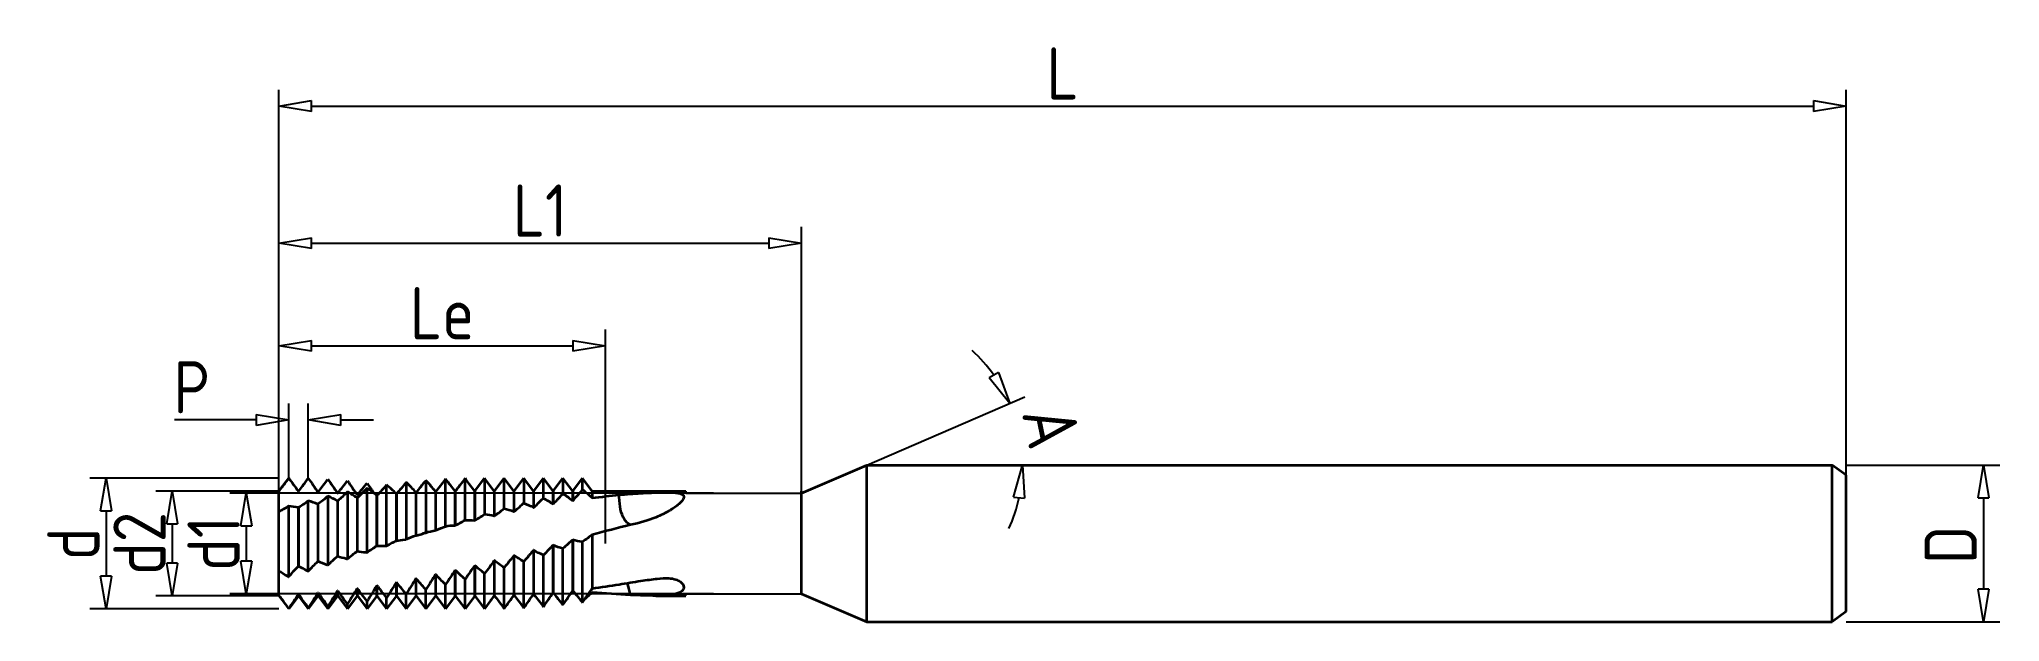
# Model space of a CAD drawing. Header units: millimetres. Extents: x -63 to 87, y -6 to 39.
import ezdxf

# ---------------------------------------------------------------- set-up
doc = ezdxf.new("R2010")
doc.units = ezdxf.units.MM
doc.layers.add('标注', color=3, linetype='Continuous')
doc.layers.add('轮廓', color=4, linetype='Continuous', lineweight=35)
doc.styles.add('工程字', font='gbenor.shx', dxfattribs={"bigfont": 'gbcbig.shx'})
doc.dimstyles.new('ZQH', dxfattribs={"dimtxt": 3, "dimasz": 2.5, "dimexe": 1.25, "dimexo": 0, "dimgap": 0.5, "dimtad": 1, "dimdec": 3, "dimdsep": 46, "dimtxsty": '工程字', "dimblk": 'CLOSEDBLANK', "dimcen": -0.8, "dimclrd": 3, "dimclre": 3, "dimclrt": 3, "dimadec": 1, "dimazin": 2, "dimtfac": 1, "dimtdec": 3, "dimtofl": 0, "dimtmove": 0, "dimatfit": 3, "dimldrblk": 'CLOSEDBLANK', "dimfxl": 1, "dimtolj": 1, "dimtzin": 0, "dimarcsym": 0})

msp = doc.modelspace()

# ---------------------------------------------------------------- blocks, each defined once
blk = doc.blocks.new('_ClosedBlank')
at = {"color": 0, "linetype": 'ByBlock', "lineweight": -2}
for p, q in [((-1, 0.167), (0, 0)), ((-1, 0.167), (-1, -0.167)), ((0, 0), (-1, -0.167))]:
    blk.add_line(p, q, dxfattribs=at)
blk = doc.blocks.new('*D2')
at = {"layer": 'Defpoints', "color": 0, "transparency": 16777216}
for p in [(-20, 15.14), (-45, 0), (-20, 0)]:
    blk.add_point(p, dxfattribs=at)
at = {"layer": '标注', "color": 3, "lineweight": -2, "transparency": 16777216}
for p, q in [((-45, 0), (-45, 16.39)), ((-42.5, 15.14), (-22.5, 15.14)), ((-20, 0), (-20, 16.39))]:
    blk.add_line(p, q, dxfattribs=at)
at = {"layer": '标注', "color": 3, "lineweight": -2, "transparency": 16777216, "xscale": 2.5, "yscale": 2.5, "zscale": 2.5, "rotation": 180}
blk.add_blockref('_ClosedBlank', (-45, 15.14), dxfattribs=at)
at = {"layer": '标注', "color": 3, "lineweight": -2, "transparency": 16777216, "xscale": 2.5, "yscale": 2.5, "zscale": 2.5}
blk.add_blockref('_ClosedBlank', (-20, 15.14), dxfattribs=at)
at = {"layer": '标注', "color": 3, "transparency": 16777216, "insert": (-32.5, 17.64), "char_height": 4, "attachment_point": 5, "style": '工程字'}
blk.add_mtext('\\A1;Le', dxfattribs=at)
blk = doc.blocks.new('*D3')
at = {"layer": 'Defpoints', "color": 0, "transparency": 16777216}
for p in [(-5, 23), (-45, 0), (-5, 0)]:
    blk.add_point(p, dxfattribs=at)
at = {"layer": '标注', "color": 3, "lineweight": -2, "transparency": 16777216}
for p, q in [((-45, 0), (-45, 24.25)), ((-5, 0), (-5, 24.25)), ((-42.5, 23), (-7.5, 23))]:
    blk.add_line(p, q, dxfattribs=at)
at = {"layer": '标注', "color": 3, "lineweight": -2, "transparency": 16777216, "xscale": 2.5, "yscale": 2.5, "zscale": 2.5, "rotation": 180}
blk.add_blockref('_ClosedBlank', (-45, 23), dxfattribs=at)
at = {"layer": '标注', "color": 3, "lineweight": -2, "transparency": 16777216, "xscale": 2.5, "yscale": 2.5, "zscale": 2.5}
blk.add_blockref('_ClosedBlank', (-5, 23), dxfattribs=at)
at = {"layer": '标注', "color": 3, "transparency": 16777216, "insert": (-25, 25.5), "char_height": 4, "attachment_point": 5, "style": '工程字'}
blk.add_mtext('\\A1;L1', dxfattribs=at)
blk = doc.blocks.new('*D4')
at = {"layer": 'Defpoints', "color": 0, "transparency": 16777216}
for p in [(75, 33.5), (-45, 0), (75, 0)]:
    blk.add_point(p, dxfattribs=at)
at = {"layer": '标注', "color": 3, "lineweight": -2, "transparency": 16777216}
for p, q in [((-45, 0), (-45, 34.75)), ((75, 0), (75, 34.75)), ((-42.5, 33.5), (72.5, 33.5))]:
    blk.add_line(p, q, dxfattribs=at)
at = {"layer": '标注', "color": 3, "lineweight": -2, "transparency": 16777216, "xscale": 2.5, "yscale": 2.5, "zscale": 2.5, "rotation": 180}
blk.add_blockref('_ClosedBlank', (-45, 33.5), dxfattribs=at)
at = {"layer": '标注', "color": 3, "lineweight": -2, "transparency": 16777216, "xscale": 2.5, "yscale": 2.5, "zscale": 2.5}
blk.add_blockref('_ClosedBlank', (75, 33.5), dxfattribs=at)
at = {"layer": '标注', "color": 3, "transparency": 16777216, "insert": (15, 36), "char_height": 4, "attachment_point": 5, "style": '工程字'}
blk.add_mtext('\\A1;L', dxfattribs=at)
blk = doc.blocks.new('*D5')
at = {"layer": 'Defpoints', "color": 0, "transparency": 16777216}
for p in [(-45, 5), (-58.23, -5), (-45, -5)]:
    blk.add_point(p, dxfattribs=at)
at = {"layer": '标注', "color": 3, "lineweight": -2, "transparency": 16777216}
for p, q in [((-45, 5), (-59.48, 5)), ((-58.23, 2.5), (-58.23, -2.5)), ((-45, -5), (-59.48, -5))]:
    blk.add_line(p, q, dxfattribs=at)
at = {"layer": '标注', "color": 3, "lineweight": -2, "transparency": 16777216, "xscale": 2.5, "yscale": 2.5, "zscale": 2.5}
for p, rotation in [((-58.23, 5), 90), ((-58.23, -5), 270)]:
    blk.add_blockref('_ClosedBlank', p, dxfattribs=dict(at, rotation=rotation))
at = {"layer": '标注', "color": 3, "transparency": 16777216, "insert": (-60.73, -0.03), "char_height": 4, "attachment_point": 5, "rotation": 90, "style": '工程字'}
blk.add_mtext('\\A1;d', dxfattribs=at)
blk = doc.blocks.new('*D6')
at = {"layer": 'Defpoints', "color": 0, "transparency": 16777216}
for p in [(75, 6), (75, -6), (85.5, -6)]:
    blk.add_point(p, dxfattribs=at)
at = {"layer": '标注', "color": 3, "lineweight": -2, "transparency": 16777216}
for p, q in [((75, 6), (86.75, 6)), ((85.5, 3.5), (85.5, -3.5)), ((75, -6), (86.75, -6))]:
    blk.add_line(p, q, dxfattribs=at)
at = {"layer": '标注', "color": 3, "lineweight": -2, "transparency": 16777216, "xscale": 2.5, "yscale": 2.5, "zscale": 2.5}
for p, rotation in [((85.5, 6), 90), ((85.5, -6), 270)]:
    blk.add_blockref('_ClosedBlank', p, dxfattribs=dict(at, rotation=rotation))
at = {"layer": '标注', "color": 3, "transparency": 16777216, "insert": (82.99, -0.1), "char_height": 4, "attachment_point": 5, "rotation": 90, "style": '工程字'}
blk.add_mtext('\\A1;D', dxfattribs=at)
blk = doc.blocks.new('*D7')
at = {"color": 3, "lineweight": -2, "transparency": 16777216}
for p, q in [((-44.99, 4), (-54.42, 4)), ((-53.17, 1.5), (-53.17, -1.5)), ((-45, -4), (-54.42, -4))]:
    blk.add_line(p, q, dxfattribs=at)
at = {"layer": 'Defpoints', "color": 0, "transparency": 16777216}
for p in [(-44.99, 4), (-53.17, -4), (-45, -4)]:
    blk.add_point(p, dxfattribs=at)
at = {"color": 3, "lineweight": -2, "transparency": 16777216, "xscale": 2.5, "yscale": 2.5, "zscale": 2.5}
for p, rotation in [((-53.17, 4), 90), ((-53.17, -4), 270)]:
    blk.add_blockref('_ClosedBlank', p, dxfattribs=dict(at, rotation=rotation))
at = {"color": 3, "transparency": 16777216, "insert": (-55.67, 0), "char_height": 4, "attachment_point": 5, "rotation": 90, "style": '工程字'}
blk.add_mtext('\\A1;d2', dxfattribs=at)
blk = doc.blocks.new('*D8')
at = {"color": 3, "lineweight": -2, "transparency": 16777216}
for p, q in [((-44.25, 5), (-44.25, 10.71)), ((-42.75, 4.98), (-42.75, 10.71)), ((-46.75, 9.46), (-53, 9.46)), ((-40.25, 9.46), (-37.75, 9.46))]:
    blk.add_line(p, q, dxfattribs=at)
at = {"layer": 'Defpoints', "color": 0, "transparency": 16777216}
for p in [(-42.75, 9.46), (-44.25, 5), (-42.75, 4.98)]:
    blk.add_point(p, dxfattribs=at)
at = {"color": 3, "lineweight": -2, "transparency": 16777216, "xscale": 2.5, "yscale": 2.5, "zscale": 2.5}
blk.add_blockref('_ClosedBlank', (-44.25, 9.46), dxfattribs=at)
at = {"color": 3, "lineweight": -2, "transparency": 16777216, "xscale": 2.5, "yscale": 2.5, "zscale": 2.5, "rotation": 180}
blk.add_blockref('_ClosedBlank', (-42.75, 9.46), dxfattribs=at)
at = {"color": 3, "transparency": 16777216, "insert": (-51.67, 11.96), "char_height": 4, "attachment_point": 5, "style": '工程字'}
blk.add_mtext('\\A1;P', dxfattribs=at)
blk = doc.blocks.new('*D9')
at = {"color": 3, "lineweight": -2, "transparency": 16777216}
blk.add_line((0, 6), (12.1, 11.22), dxfattribs=at)
for start, end in [(35.3443, 47.3737), (335.9412, 347.9706)]:
    blk.add_arc((0, 6), 11.93, start, end, dxfattribs=at)
at = {"layer": 'Defpoints', "color": 0, "transparency": 16777216}
for p in [(11.82, 7.61), (0, 6), (0, 6), (73.92, 6), (-5, 3.85)]:
    blk.add_point(p, dxfattribs=at)
at = {"color": 3, "lineweight": -2, "transparency": 16777216, "xscale": 2.5, "yscale": 2.5, "zscale": 2.5}
for p, rotation in [((10.96, 10.72), 299.3295908437502), ((11.93, 6), 83.98531065796173)]:
    blk.add_blockref('_ClosedBlank', p, dxfattribs=dict(at, rotation=rotation))
at = {"color": 3, "transparency": 16777216, "insert": (14.13, 8.92), "char_height": 4, "attachment_point": 5, "rotation": 281.6575, "style": '工程字'}
blk.add_mtext('\\A1;A', dxfattribs=at)
blk = doc.blocks.new('*D10')
at = {"color": 3, "lineweight": -2, "transparency": 16777216}
for p, q in [((-11.72, 3.85), (-48.75, 3.85)), ((-47.5, 1.35), (-47.5, -1.35)), ((-11.72, -3.85), (-48.75, -3.85))]:
    blk.add_line(p, q, dxfattribs=at)
at = {"layer": 'Defpoints', "color": 0, "transparency": 16777216}
for p in [(-11.72, 3.85), (-47.5, -3.85), (-11.72, -3.85)]:
    blk.add_point(p, dxfattribs=at)
at = {"color": 3, "lineweight": -2, "transparency": 16777216, "xscale": 2.5, "yscale": 2.5, "zscale": 2.5}
for p, rotation in [((-47.5, 3.85), 90), ((-47.5, -3.85), 270)]:
    blk.add_blockref('_ClosedBlank', p, dxfattribs=dict(at, rotation=rotation))
at = {"color": 3, "transparency": 16777216, "insert": (-50, 0), "char_height": 4, "attachment_point": 5, "rotation": 90, "style": '工程字'}
blk.add_mtext('\\A1;d1', dxfattribs=at)

# ---------------------------------------------------------------- dimensions: what is measured, and where the dimension line sits
dim = msp.add_linear_dim(base=(-42.75, 9.4614), p1=(-44.25, 5), p2=(-42.75, 4.9819), text='P', dimstyle='ZQH', override={"dimtxt": 4})
dim.commit()
dim.dimension.update_dxf_attribs({"geometry": '*D8', "text_midpoint": (-51.6675, 9.4614), "dimtype": 160})
dim = msp.add_angular_dim_2l(base=(11.8198, 7.6131), line1=((0, 6), (73.9192, 6)), line2=((-5, 3.8451), (0, 6)), text='A', dimstyle='ZQH', override={"dimtxt": 4})
dim.commit()
dim.dimension.update_dxf_attribs({"geometry": '*D9', "text_midpoint": (14.1317, 8.9156)})
dim = msp.add_linear_dim(base=(-53.1732, -4), p1=(-44.9916, 4), p2=(-45, -4), angle=90, text='d2', dimstyle='ZQH', override={"dimtxt": 4})
dim.commit()
dim.dimension.update_dxf_attribs({"geometry": '*D7', "text_midpoint": (-53.1732, 0), "dimtype": 160})
dim = msp.add_linear_dim(base=(-47.4984, -3.8451), p1=(-11.7182, 3.8451), p2=(-11.7182, -3.8451), angle=90, text='d1', dimstyle='ZQH', override={"dimtxt": 4})
dim.commit()
dim.dimension.update_dxf_attribs({"geometry": '*D10', "text_midpoint": (-49.9984, 0)})
at = {"layer": '标注', "color": 3}
for base, p1, p2, angle, text, picture, middle in [((75, 33.5), (-45, 0), (75, 0), 180, 'L', '*D4', (15, 33.5)), ((-5, 23), (-45, 0), (-5, 0), 180, 'L1', '*D3', (-25, 23)), ((-20, 15.1354), (-45, 0), (-20, 0), 180, 'Le', '*D2', (-32.5, 15.1354)), ((-58.2252, -5), (-45, 5), (-45, -5), 270, 'd', '*D5', (-58.2252, -0.0342)), ((85.5, -6), (75, 6), (75, -6), 270, 'D', '*D6', (85.5, -0.1019))]:
    dim = msp.add_linear_dim(base=base, p1=p1, p2=p2, angle=angle, text=text, dimstyle='ZQH', override={"dimtxt": 4}, dxfattribs=at)
    dim.commit()
    dim.dimension.update_dxf_attribs({"geometry": picture, "text_midpoint": middle, "dimtype": 160})

# ---------------------------------------------------------------- linework, layer by layer
at = {"color": 4}
for p, q in [((-13.8371, 4), (-13.8371, 3.8451)), ((-13.8371, 3.8451), (-5, 3.8451)), ((-13.8371, -4), (-13.8371, -3.8451)), ((-13.8371, -3.8451), (-5, -3.8451))]:
    msp.add_line(p, q, dxfattribs=at)
at = {"layer": '轮廓', "color": 4, "lineweight": 35}
for p, q in [((-44.9926, 4), (-44.25, 5)), ((-44.25, 5, 0), (-44.25, 4.9994, 0)), ((-44.1206, 4.8258), (-44.25, 5)), ((-35.25, 4.6833, 0), (-35.25, 0.3194, 0)), ((-33.75, 4.8354, 0), (-33.75, 0.8183, 0)), ((-32.25, 1.309, 0), (-32.25, 4.9386, 0)), ((-30.75, 1.7865, 0), (-30.75, 4.9921, 0)), ((-30.0074, 4), (-30.4268, 4.5647)), ((-29.9926, 4), (-29.25, 5)), ((-29.25, 5, 0), (-29.25, 2.2459, 0)), ((-28.5074, 4), (-29.25, 5)), ((-28.4926, 4), (-27.75, 5)), ((-27.75, 2.6827, 0), (-27.75, 5, 0)), ((-27.0074, 4), (-27.75, 5)), ((-26.9926, 4), (-26.25, 5)), ((-26.25, 5, 0), (-26.25, 3.0924, 0)), ((-25.5074, 4), (-26.25, 5)), ((-25.4926, 4), (-24.75, 5)), ((-24.75, 3.4709, 0), (-24.75, 5, 0)), ((-24.0074, 4), (-24.75, 5)), ((-23.9926, 4), (-23.25, 5)), ((-23.25, 5, 0), (-23.25, 3.8144, 0)), ((-22.5074, 4), (-23.25, 5)), ((-22.4926, 4), (-21.75, 5)), ((-21.75, 4.1195, 0), (-21.75, 5, 0)), ((-21.0074, 4), (-21.75, 5)), ((-5, 3.8451), (0, 6)), ((0, -6), (0, 6)), ((0, 6), (73.9192, 6)), ((73.9192, -6), (73.9192, 6)), ((75, 5.2209), (73.9192, 6)), ((75, -5.2209), (75, 5.2209)), ((-45, 3.9987), (-45, 4)), ((-45, 4), (-44.9926, 4)), ((-42.75, -2.1228, 0), (-42.75, 3.2613, 0)), ((-41.25, 3.6251, 0), (-41.25, -1.658, 0)), ((-39.75, 3.9522, 0), (-39.75, -1.1765, 0)), ((-38.25, -0.6831, 0), (-38.25, 4.2395, 0)), ((-36.75, -0.1827, 0), (-36.75, 4.484, 0)), ((-30.0074, 4), (-29.9926, 4)), ((-28.5074, 4), (-28.4926, 4)), ((-27.0074, 4), (-26.9926, 4)), ((-25.5074, 4), (-25.4926, 4)), ((-24.0074, 4), (-23.9926, 4)), ((-22.5074, 4), (-22.4926, 4)), ((-21.0074, 4), (-13.8371, 4)), ((-5, -3.8451), (-5, 4)), ((-45, -2.0892), (-45, 2.4413)), ((-44.25, -2.5662, 0), (-44.25, 2.8647, 0)), ((-21.75, -4.5138, 0), (-21.75, 0.1145, 0)), ((-26.25, -4.9488, 0), (-26.25, -1.3747, 0)), ((-24.75, -4.8523, 0), (-24.75, -0.8856, 0)), ((-23.25, -4.7068, 0), (-23.25, -0.3875, 0)), ((-30.75, -5, 0), (-30.75, -2.74, 0)), ((-29.25, -5, 0), (-29.25, -2.3067, 0)), ((-27.75, -4.9954, 0), (-27.75, -1.85, 0)), ((-45, -4), (-45, -3.9648)), ((-45, -4), (-44.9926, -4)), ((-44.9926, -4), (-44.25, -5)), ((-43.5074, -4), (-44.25, -5)), ((-43.5074, -4), (-43.4926, -4)), ((-43.4926, -4), (-42.75, -5)), ((-42.0074, -4), (-42.75, -5)), ((-42.0074, -4), (-41.9926, -4)), ((-41.9926, -4), (-41.25, -5)), ((-40.5074, -4), (-41.25, -5)), ((-40.5074, -4), (-40.4926, -4)), ((-40.4926, -4), (-39.75, -5)), ((-39.0074, -4), (-39.75, -5)), ((-39.0074, -4), (-38.9926, -4)), ((-38.9926, -4), (-38.25, -5)), ((-37.5074, -4), (-38.25, -5)), ((-38.25, -5, 0), (-38.25, -4.4154, 0)), ((-37.5074, -4), (-37.4926, -4)), ((-37.4926, -4), (-36.75, -5)), ((-36.0074, -4), (-36.75, -5)), ((-36.75, -5, 0), (-36.75, -4.1578, 0)), ((-36.0074, -4), (-35.9926, -4)), ((-35.9926, -4), (-35.25, -5)), ((-35.25, -5, 0), (-35.25, -3.8582, 0)), ((-34.5074, -4), (-35.25, -5)), ((-34.5074, -4), (-34.4926, -4)), ((-34.4926, -4), (-33.75, -5)), ((-33.75, -5, 0), (-33.75, -3.5197, 0)), ((-33.0074, -4), (-33.75, -5)), ((-33.0074, -4), (-32.9926, -4)), ((-32.9926, -4), (-32.25, -5)), ((-32.25, -5, 0), (-32.25, -3.1457, 0)), ((-31.5074, -4), (-32.25, -5)), ((-31.5074, -4), (-31.4926, -4)), ((-31.4926, -4), (-30.75, -5)), ((-30.0074, -4), (-30.75, -5)), ((-30.0074, -4), (-29.9926, -4)), ((-29.9926, -4), (-29.25, -5)), ((-28.7624, -4.3434), (-29.25, -5)), ((-16.135, -4), (-13.8371, -4)), ((-5, -3.8451), (0, -6)), ((-44.25, -5, 0), (-44.25, -4.9813, 0)), ((-42.75, -5, 0), (-42.75, -4.9129, 0)), ((-41.25, -5, 0), (-41.25, -4.7948, 0)), ((-39.75, -5, 0), (-39.75, -4.6285, 0)), ((0, -6), (73.9192, -6)), ((75, -5.2209), (73.9192, -6))]:
    msp.add_line(p, q, dxfattribs=at)
for points, degree, knots in [([(-44.9926, 3.9987), (-44.8066, 4.2492), (-44.61, 4.5143), (-44.2824, 4.9558), (-44.2662, 4.9776), (-44.25, 4.9994)], 3, [9.82674179, 9.82674179, 9.82674179, 9.82674179, 11.11329432, 11.11329432, 11.18028341, 11.18028341, 11.18028341, 11.18028341]), ([(-43.4926, 3.9887), (-43.3066, 4.2383), (-43.11, 4.5011), (-42.7824, 4.9387), (-42.7662, 4.9603), (-42.75, 4.9819)], 3, [9.8267418, 9.8267418, 9.8267418, 9.8267418, 11.11329432, 11.11329432, 11.18028341, 11.18028341, 11.18028341, 11.18028341]), ([(-41.9926, 3.9386), (-41.8066, 4.1846), (-41.61, 4.4425), (-41.2824, 4.8717), (-41.2662, 4.8929), (-41.25, 4.9141)], 3, [9.82674182, 9.82674182, 9.82674182, 9.82674182, 11.11329432, 11.11329432, 11.18028341, 11.18028341, 11.18028341, 11.18028341]), ([(-40.4926, 3.8486), (-40.3066, 4.0887), (-40.11, 4.3392), (-39.7824, 4.7556), (-39.7662, 4.7762), (-39.75, 4.7968)], 3, [9.82674185, 9.82674185, 9.82674185, 9.82674185, 11.11329432, 11.11329432, 11.18028341, 11.18028341, 11.18028341, 11.18028341]), ([(-38.9926, 3.7199), (-38.9132, 3.8187), (-38.8203, 3.9337), (-38.5737, 4.2364), (-38.442, 4.3969), (-38.2839, 4.5897), (-38.2669, 4.6104), (-38.25, 4.6311)], 3, [10.61072009, 10.61072009, 10.61072009, 10.61072009, 11.07056517, 11.07056517, 11.62556252, 11.62556252, 11.69232405, 11.69232405, 11.69232405, 11.69232405]), ([(-45, 2.4413), (-45, 2.4526), (-45, 2.4646), (-45, 2.5159), (-45, 2.5634), (-45, 2.6743), (-45, 2.7305), (-45, 2.8669), (-45, 2.9492), (-45, 3.1785), (-45, 3.3362), (-45, 3.6404), (-45, 3.662), (-45, 3.9987)], 3, [4.47820497, 4.47820497, 4.47820497, 4.47820497, 4.62253657, 4.62253657, 5.06454174, 5.06454174, 5.44041125, 5.44041125, 5.91160944, 5.91160944, 6.67467844, 6.67467844, 7.27966642, 7.27966642, 7.27966642, 7.27966642]), ([(-42.0074, 3.0233), (-42.0074, 2.9602), (-42.0074, 2.8951), (-42.0074, 2.6509), (-42.0074, 2.4502), (-42.0074, 2.0133), (-42.0074, 1.7771), (-42.0074, 1.2844), (-42.0074, 1.0274), (-42.0074, 0.5108), (-42.0074, 0.2511), (-42.0074, -0.2511), (-42.0074, -0.5108), (-42.0074, -0.9711), (-42.0074, -1.1723), (-42.0074, -1.3682)], 3, [8.75774018, 8.75774018, 8.75774018, 8.75774018, 9.0404808, 9.0404808, 9.79385418, 9.79385418, 10.54722756, 10.54722756, 11.30060094, 11.30060094, 12.05397432, 12.05397432, 12.8073477, 12.8073477, 13.39646378, 13.39646378, 13.39646378, 13.39646378]), ([(-41.9926, -1.3644), (-41.9926, -1.1697), (-41.9926, -0.9698), (-41.9926, -0.5108), (-41.9926, -0.2511), (-41.9926, 0.2511), (-41.9926, 0.5108), (-41.9926, 1.0274), (-41.9926, 1.2844), (-41.9926, 1.7771), (-41.9926, 2.0133), (-41.9926, 2.4502), (-41.9926, 2.6509), (-41.9926, 2.896), (-41.9926, 2.962), (-41.9926, 3.0259)], 3, [10.71523335, 10.71523335, 10.71523335, 10.71523335, 11.30060094, 11.30060094, 12.05397432, 12.05397432, 12.8073477, 12.8073477, 13.56072108, 13.56072108, 14.31409446, 14.31409446, 15.06746784, 15.06746784, 15.35409909, 15.35409909, 15.35409909, 15.35409909]), ([(-40.5074, 3.2708), (-40.5074, 3.1362), (-40.5074, 2.9866), (-40.5074, 2.6509), (-40.5074, 2.4502), (-40.5074, 2.0133), (-40.5074, 1.7771), (-40.5074, 1.2844), (-40.5074, 1.0274), (-40.5074, 0.5108), (-40.5074, 0.2511), (-40.5074, -0.2511), (-40.5074, -0.5108), (-40.5074, -0.841), (-40.5074, -0.9128), (-40.5074, -0.9842)], 3, [8.36923416, 8.36923416, 8.36923416, 8.36923416, 9.04048083, 9.04048083, 9.7938542, 9.7938542, 10.54722757, 10.54722757, 11.30060095, 11.30060095, 12.05397432, 12.05397432, 12.80734769, 12.80734769, 13.01696529, 13.01696529, 13.01696529, 13.01696529]), ([(-40.4926, -0.9804), (-40.4926, -0.9102), (-40.4926, -0.8397), (-40.4926, -0.5108), (-40.4926, -0.2511), (-40.4926, 0.2511), (-40.4926, 0.5108), (-40.4926, 1.0274), (-40.4926, 1.2844), (-40.4926, 1.7771), (-40.4926, 2.0133), (-40.4926, 2.4502), (-40.4926, 2.6509), (-40.4926, 2.9875), (-40.4926, 3.1379), (-40.4926, 3.2731)], 3, [11.09475472, 11.09475472, 11.09475472, 11.09475472, 11.30060095, 11.30060095, 12.05397432, 12.05397432, 12.80734769, 12.80734769, 13.56072107, 13.56072107, 14.31409444, 14.31409444, 15.06746782, 15.06746782, 15.74252325, 15.74252325, 15.74252325, 15.74252325]), ([(-39.0074, 3.4853), (-39.0074, 3.4334), (-39.0074, 3.378), (-39.0074, 3.1726), (-39.0074, 3.006), (-39.0074, 2.6509), (-39.0074, 2.4502), (-39.0074, 2.0133), (-39.0074, 1.7771), (-39.0074, 1.2844), (-39.0074, 1.0274), (-39.0074, 0.5108), (-39.0074, 0.2511), (-39.0074, -0.1932), (-39.0074, -0.3915), (-39.0074, -0.5904)], 3, [7.98710101, 7.98710101, 7.98710101, 7.98710101, 8.28710747, 8.28710747, 9.04048085, 9.04048085, 9.79385422, 9.79385422, 10.54722759, 10.54722759, 11.30060095, 11.30060095, 12.05397432, 12.05397432, 12.63363777, 12.63363777, 12.63363777, 12.63363777]), ([(-38.9926, -0.5864), (-38.9926, -0.3889), (-38.9926, -0.1919), (-38.9926, 0.2511), (-38.9926, 0.5108), (-38.9926, 1.0274), (-38.9926, 1.2844), (-38.9926, 1.7771), (-38.9926, 2.0133), (-38.9926, 2.4502), (-38.9926, 2.6509), (-38.9926, 3.006), (-38.9926, 3.1726), (-38.9926, 3.3787), (-38.9926, 3.4348), (-38.9926, 3.4872)], 3, [11.47813604, 11.47813604, 11.47813604, 11.47813604, 12.05397432, 12.05397432, 12.80734769, 12.80734769, 13.56072105, 13.56072105, 14.31409442, 14.31409442, 15.06746779, 15.06746779, 15.82084117, 15.82084117, 16.12461059, 16.12461059, 16.12461059, 16.12461059]), ([(-37.5074, 3.6646), (-37.5074, 3.5682), (-37.5074, 3.4519), (-37.5074, 3.1726), (-37.5074, 3.006), (-37.5074, 2.6509), (-37.5074, 2.4502), (-37.5074, 2.0133), (-37.5074, 1.7771), (-37.5074, 1.2844), (-37.5074, 1.0274), (-37.5074, 0.5108), (-37.5074, 0.2511), (-37.5074, -0.063), (-37.5074, -0.1266), (-37.5074, -0.1905)], 3, [7.60806596, 7.60806596, 7.60806596, 7.60806596, 8.2871075, 8.2871075, 9.04048088, 9.04048088, 9.79385424, 9.79385424, 10.5472276, 10.5472276, 11.30060096, 11.30060096, 12.05397432, 12.05397432, 12.24303811, 12.24303811, 12.24303811, 12.24303811]), ([(-37.4926, -0.1866), (-37.4926, -0.1239), (-37.4926, -0.0617), (-37.4926, 0.2511), (-37.4926, 0.5108), (-37.4926, 1.0274), (-37.4926, 1.2844), (-37.4926, 1.7771), (-37.4926, 2.0133), (-37.4926, 2.4502), (-37.4926, 2.6509), (-37.4926, 3.006), (-37.4926, 3.1726), (-37.4926, 3.4526), (-37.4926, 3.5695), (-37.4926, 3.6662)], 3, [11.8688285, 11.8688285, 11.8688285, 11.8688285, 12.05397432, 12.05397432, 12.80734768, 12.80734768, 13.56072104, 13.56072104, 14.3140944, 14.3140944, 15.06746776, 15.06746776, 15.82084114, 15.82084114, 16.50362988, 16.50362988, 16.50362988, 16.50362988]), ([(-36.0074, 3.8069), (-36.0074, 3.7739), (-36.0074, 3.7367), (-36.0074, 3.5935), (-36.0074, 3.4664), (-36.0074, 3.1726), (-36.0074, 3.006), (-36.0074, 2.6509), (-36.0074, 2.4502), (-36.0074, 2.0133), (-36.0074, 1.7771), (-36.0074, 1.2844), (-36.0074, 1.0274), (-36.0074, 0.5826), (-36.0074, 0.3954), (-36.0074, 0.2112)], 3, [7.2294567, 7.2294567, 7.2294567, 7.2294567, 7.53373416, 7.53373416, 8.28710753, 8.28710753, 9.04048091, 9.04048091, 9.79385426, 9.79385426, 10.54722762, 10.54722762, 11.30060097, 11.30060097, 11.84452678, 11.84452678, 11.84452678, 11.84452678]), ([(-35.9926, 0.2152), (-35.9926, 0.3981), (-35.9926, 0.584), (-35.9926, 1.0274), (-35.9926, 1.2844), (-35.9926, 1.7771), (-35.9926, 2.0133), (-35.9926, 2.4502), (-35.9926, 2.6509), (-35.9926, 3.006), (-35.9926, 3.1726), (-35.9926, 3.4664), (-35.9926, 3.5935), (-35.9926, 3.7372), (-35.9926, 3.7749), (-35.9926, 3.8082)], 3, [12.26733271, 12.26733271, 12.26733271, 12.26733271, 12.80734767, 12.80734767, 13.56072103, 13.56072103, 14.31409438, 14.31409438, 15.06746773, 15.06746773, 15.82084111, 15.82084111, 16.57421448, 16.57421448, 16.88224549, 16.88224549, 16.88224549, 16.88224549]), ([(-34.5074, 3.9109), (-34.5074, 3.8605), (-34.5074, 3.7883), (-34.5074, 3.5935), (-34.5074, 3.4664), (-34.5074, 3.1726), (-34.5074, 3.006), (-34.5074, 2.6509), (-34.5074, 2.4502), (-34.5074, 2.0133), (-34.5074, 1.7771), (-34.5074, 1.2844), (-34.5074, 1.0274), (-34.5074, 0.7164), (-34.5074, 0.6636), (-34.5074, 0.6108)], 3, [6.84890414, 6.84890414, 6.84890414, 6.84890414, 7.53373419, 7.53373419, 8.28710757, 8.28710757, 9.04048094, 9.04048094, 9.79385429, 9.79385429, 10.54722763, 10.54722763, 11.30060098, 11.30060098, 11.45440314, 11.45440314, 11.45440314, 11.45440314]), ([(-34.4926, 0.6148), (-34.4926, 0.6662), (-34.4926, 0.7177), (-34.4926, 1.0274), (-34.4926, 1.2844), (-34.4926, 1.7771), (-34.4926, 2.0133), (-34.4926, 2.4502), (-34.4926, 2.6509), (-34.4926, 3.006), (-34.4926, 3.1726), (-34.4926, 3.4664), (-34.4926, 3.5935), (-34.4926, 3.7888), (-34.4926, 3.8613), (-34.4926, 3.9117)], 3, [12.65736633, 12.65736633, 12.65736633, 12.65736633, 12.80734767, 12.80734767, 13.56072101, 13.56072101, 14.31409436, 14.31409436, 15.0674677, 15.0674677, 15.82084108, 15.82084108, 16.57421445, 16.57421445, 17.26283201, 17.26283201, 17.26283201, 17.26283201]), ([(-33.0074, 3.9754), (-33.0074, 3.9633), (-33.0074, 3.9467), (-33.0074, 3.8747), (-33.0074, 3.7976), (-33.0074, 3.5935), (-33.0074, 3.4664), (-33.0074, 3.1726), (-33.0074, 3.006), (-33.0074, 2.6509), (-33.0074, 2.4502), (-33.0074, 2.0133), (-33.0074, 1.7771), (-33.0074, 1.3593), (-33.0074, 1.1828), (-33.0074, 1.0043)], 3, [6.46333792, 6.46333792, 6.46333792, 6.46333792, 6.78036085, 6.78036085, 7.53373423, 7.53373423, 8.2871076, 8.2871076, 9.04048097, 9.04048097, 9.79385431, 9.79385431, 10.54722765, 10.54722765, 11.07135057, 11.07135057, 11.07135057, 11.07135057]), ([(-32.9926, 1.0082), (-32.9926, 1.1854), (-32.9926, 1.3606), (-32.9926, 1.7771), (-32.9926, 2.0133), (-32.9926, 2.4502), (-32.9926, 2.6509), (-32.9926, 3.006), (-32.9926, 3.1726), (-32.9926, 3.4664), (-32.9926, 3.5935), (-32.9926, 3.7976), (-32.9926, 3.8747), (-32.9926, 3.9469), (-32.9926, 3.9637), (-32.9926, 3.9758)], 3, [13.0403671, 13.0403671, 13.0403671, 13.0403671, 13.560721, 13.560721, 14.31409434, 14.31409434, 15.06746767, 15.06746767, 15.82084104, 15.82084104, 16.57421442, 16.57421442, 17.32758779, 17.32758779, 17.64846493, 17.64846493, 17.64846493, 17.64846493]), ([(-31.5074, 3.9998), (-31.5074, 3.9973), (-31.5074, 3.9732), (-31.5074, 3.8747), (-31.5074, 3.7976), (-31.5074, 3.5935), (-31.5074, 3.4664), (-31.5074, 3.1726), (-31.5074, 3.006), (-31.5074, 2.6509), (-31.5074, 2.4502), (-31.5074, 2.0133), (-31.5074, 1.7771), (-31.5074, 1.4834), (-31.5074, 1.4357), (-31.5074, 1.3876)], 3, [6.06894852, 6.06894852, 6.06894852, 6.06894852, 6.78036089, 6.78036089, 7.53373426, 7.53373426, 8.28710763, 8.28710763, 9.040481, 9.040481, 9.79385433, 9.79385433, 10.54722766, 10.54722766, 10.6919667, 10.6919667, 10.6919667, 10.6919667]), ([(-31.4926, 1.3914), (-31.4926, 1.4382), (-31.4926, 1.4846), (-31.4926, 1.7771), (-31.4926, 2.0133), (-31.4926, 2.4502), (-31.4926, 2.6509), (-31.4926, 3.006), (-31.4926, 3.1726), (-31.4926, 3.4664), (-31.4926, 3.5935), (-31.4926, 3.7976), (-31.4926, 3.8747), (-31.4926, 3.9734), (-31.4926, 3.9975), (-31.4926, 3.9998)], 3, [13.41972986, 13.41972986, 13.41972986, 13.41972986, 13.56072098, 13.56072098, 14.31409431, 14.31409431, 15.06746764, 15.06746764, 15.82084101, 15.82084101, 16.57421438, 16.57421438, 17.32758775, 17.32758775, 18.04296543, 18.04296543, 18.04296543, 18.04296543]), ([(-30.0074, 4), (-30.0074, 4), (-30.0074, 3.976), (-30.0074, 3.8747), (-30.0074, 3.7976), (-30.0074, 3.5935), (-30.0074, 3.4664), (-30.0074, 3.1726), (-30.0074, 3.006), (-30.0074, 2.6509), (-30.0074, 2.4502), (-30.0074, 2.0811), (-30.0074, 1.9221), (-30.0074, 1.757)], 3, [6.02698756, 6.02698756, 6.02698756, 6.02698756, 6.78036093, 6.78036093, 7.5337343, 7.5337343, 8.28710766, 8.28710766, 9.04048103, 9.04048103, 9.79385435, 9.79385435, 10.31343869, 10.31343869, 10.31343869, 10.31343869]), ([(-29.9926, 1.7605), (-29.9926, 1.9244), (-29.9926, 2.0822), (-29.9926, 2.4502), (-29.9926, 2.6509), (-29.9926, 3.006), (-29.9926, 3.1726), (-29.9926, 3.4664), (-29.9926, 3.5935), (-29.9926, 3.7976), (-29.9926, 3.8747), (-29.9926, 3.976), (-29.9926, 4), (-29.9926, 4)], 3, [13.79826037, 13.79826037, 13.79826037, 13.79826037, 14.31409429, 14.31409429, 15.06746762, 15.06746762, 15.82084098, 15.82084098, 16.57421435, 16.57421435, 17.32758771, 17.32758771, 18.08096108, 18.08096108, 18.08096108, 18.08096108]), ([(-28.5074, 4), (-28.5074, 4), (-28.5074, 3.976), (-28.5074, 3.8747), (-28.5074, 3.7976), (-28.5074, 3.5935), (-28.5074, 3.4664), (-28.5074, 3.1726), (-28.5074, 3.006), (-28.5074, 2.6509), (-28.5074, 2.4502), (-28.5074, 2.1913), (-28.5074, 2.1502), (-28.5074, 2.1086)], 3, [6.0269876, 6.0269876, 6.0269876, 6.0269876, 6.78036097, 6.78036097, 7.53373433, 7.53373433, 8.28710769, 8.28710769, 9.04048105, 9.04048105, 9.79385437, 9.79385437, 9.93346815, 9.93346815, 9.93346815, 9.93346815]), ([(-28.4926, 2.112), (-28.4926, 2.1524), (-28.4926, 2.1924), (-28.4926, 2.4502), (-28.4926, 2.6509), (-28.4926, 3.006), (-28.4926, 3.1726), (-28.4926, 3.4664), (-28.4926, 3.5935), (-28.4926, 3.7976), (-28.4926, 3.8747), (-28.4926, 3.976), (-28.4926, 4), (-28.4926, 4)], 3, [14.17825924, 14.17825924, 14.17825924, 14.17825924, 14.31409427, 14.31409427, 15.06746759, 15.06746759, 15.82084095, 15.82084095, 16.57421431, 16.57421431, 17.32758768, 17.32758768, 18.08096104, 18.08096104, 18.08096104, 18.08096104]), ([(-27.0074, 4), (-27.0074, 4), (-27.0074, 3.976), (-27.0074, 3.8747), (-27.0074, 3.7976), (-27.0074, 3.5935), (-27.0074, 3.4664), (-27.0074, 3.1726), (-27.0074, 3.006), (-27.0074, 2.7085), (-27.0074, 2.5782), (-27.0074, 2.4389)], 3, [6.02698764, 6.02698764, 6.02698764, 6.02698764, 6.780361, 6.780361, 7.53373436, 7.53373436, 8.28710772, 8.28710772, 9.04048108, 9.04048108, 9.54908858, 9.54908858, 9.54908858, 9.54908858]), ([(-26.9926, 2.4421), (-26.9926, 2.5802), (-26.9926, 2.7095), (-26.9926, 3.006), (-26.9926, 3.1726), (-26.9926, 3.4664), (-26.9926, 3.5935), (-26.9926, 3.7976), (-26.9926, 3.8747), (-26.9926, 3.976), (-26.9926, 4), (-26.9926, 4)], 3, [14.56269884, 14.56269884, 14.56269884, 14.56269884, 15.06746756, 15.06746756, 15.82084092, 15.82084092, 16.57421428, 16.57421428, 17.32758764, 17.32758764, 18.080961, 18.080961, 18.080961, 18.080961]), ([(-26.9926, 2.4421), (-26.9043, 2.5159), (-26.7976, 2.6074), (-26.532, 2.8409), (-26.4007, 2.9583), (-26.2603, 3.0833), (-26.2551, 3.0878), (-26.25, 3.0924)], 3, [10.52462076, 10.52462076, 10.52462076, 10.52462076, 11.04354233, 11.04354233, 11.55374101, 11.55374101, 11.57310013, 11.57310013, 11.57310013, 11.57310013]), ([(-25.5074, 4), (-25.5074, 4), (-25.5074, 3.976), (-25.5074, 3.8747), (-25.5074, 3.7976), (-25.5074, 3.5935), (-25.5074, 3.4664), (-25.5074, 3.1726), (-25.5074, 3.006), (-25.5074, 2.801), (-25.5074, 2.7731), (-25.5074, 2.7446)], 3, [6.02698768, 6.02698768, 6.02698768, 6.02698768, 6.78036104, 6.78036104, 7.5337344, 7.5337344, 8.28710776, 8.28710776, 9.04048111, 9.04048111, 9.15669139, 9.15669139, 9.15669139, 9.15669139]), ([(-25.4926, 2.7475), (-25.4926, 2.775), (-25.4926, 2.802), (-25.4926, 3.006), (-25.4926, 3.1726), (-25.4926, 3.4664), (-25.4926, 3.5935), (-25.4926, 3.7976), (-25.4926, 3.8747), (-25.4926, 3.976), (-25.4926, 4), (-25.4926, 4)], 3, [14.95519764, 14.95519764, 14.95519764, 14.95519764, 15.06746753, 15.06746753, 15.82084089, 15.82084089, 16.57421424, 16.57421424, 17.3275876, 17.3275876, 18.08096096, 18.08096096, 18.08096096, 18.08096096]), ([(-25.4926, 2.7475), (-25.4043, 2.8304), (-25.2976, 2.9325), (-25.032, 3.1921), (-24.9007, 3.3222), (-24.7603, 3.4608), (-24.7551, 3.4659), (-24.75, 3.4709)], 3, [10.52462076, 10.52462076, 10.52462076, 10.52462076, 11.04354233, 11.04354233, 11.55374101, 11.55374101, 11.57310013, 11.57310013, 11.57310013, 11.57310013]), ([(-24.0074, 4), (-24.0074, 4), (-24.0074, 3.976), (-24.0074, 3.8747), (-24.0074, 3.7976), (-24.0074, 3.5935), (-24.0074, 3.4664), (-24.0074, 3.2276), (-24.0074, 3.128), (-24.0074, 3.0227)], 3, [6.02698773, 6.02698773, 6.02698773, 6.02698773, 6.78036108, 6.78036108, 7.53373443, 7.53373443, 8.28710779, 8.28710779, 8.75868478, 8.75868478, 8.75868478, 8.75868478]), ([(-23.9926, 3.0253), (-23.9926, 3.1296), (-23.9926, 3.2283), (-23.9926, 3.4664), (-23.9926, 3.5935), (-23.9926, 3.7976), (-23.9926, 3.8747), (-23.9926, 3.976), (-23.9926, 4), (-23.9926, 4)], 3, [15.35315461, 15.35315461, 15.35315461, 15.35315461, 15.82084086, 15.82084086, 16.57421421, 16.57421421, 17.32758756, 17.32758756, 18.08096092, 18.08096092, 18.08096092, 18.08096092]), ([(-23.9926, 3.0253), (-23.9043, 3.1163), (-23.7976, 3.2281), (-23.532, 3.5111), (-23.4007, 3.6525), (-23.2603, 3.8034), (-23.2551, 3.8089), (-23.25, 3.8144)], 3, [10.52462078, 10.52462078, 10.52462078, 10.52462078, 11.04354233, 11.04354233, 11.55374101, 11.55374101, 11.57310013, 11.57310013, 11.57310013, 11.57310013]), ([(-22.5074, 4), (-22.5074, 4), (-22.5074, 3.976), (-22.5074, 3.8747), (-22.5074, 3.7976), (-22.5074, 3.5935), (-22.5074, 3.4664), (-22.5074, 3.3033), (-22.5074, 3.2869), (-22.5074, 3.2702)], 3, [6.02698777, 6.02698777, 6.02698777, 6.02698777, 6.78036112, 6.78036112, 7.53373447, 7.53373447, 8.28710782, 8.28710782, 8.37015889, 8.37015889, 8.37015889, 8.37015889]), ([(-22.4926, 3.2725), (-22.4043, 3.3707), (-22.2976, 3.491), (-22.032, 3.7946), (-21.9007, 3.946), (-21.7603, 4.1077), (-21.7551, 4.1136), (-21.75, 4.1195)], 3, [10.52462081, 10.52462081, 10.52462081, 10.52462081, 11.04354233, 11.04354233, 11.55374101, 11.55374101, 11.57310013, 11.57310013, 11.57310013, 11.57310013]), ([(-22.4926, 3.2725), (-22.4926, 3.2884), (-22.4926, 3.3041), (-22.4926, 3.4664), (-22.4926, 3.5935), (-22.4926, 3.7976), (-22.4926, 3.8747), (-22.4926, 3.976), (-22.4926, 4), (-22.4926, 4)], 3, [15.74159857, 15.74159857, 15.74159857, 15.74159857, 15.82084082, 15.82084082, 16.57421417, 16.57421417, 17.32758753, 17.32758753, 18.08096088, 18.08096088, 18.08096088, 18.08096088]), ([(-21.0074, 4), (-21.0074, 4), (-21.0074, 3.976), (-21.0074, 3.8747), (-21.0074, 3.7976), (-21.0074, 3.634), (-21.0074, 3.5634), (-21.0074, 3.4848)], 3, [6.02698781, 6.02698781, 6.02698781, 6.02698781, 6.78036115, 6.78036115, 7.5337345, 7.5337345, 7.98801462, 7.98801462, 7.98801462, 7.98801462]), ([(-18.9522, 3.7213), (-18.3968, 3.7747), (-17.8017, 3.8177), (-16.8408, 3.8744), (-16.4019, 3.8943), (-15.7136, 3.9149), (-15.4184, 3.9191), (-14.9669, 3.9124), (-14.7785, 3.9057), (-14.4844, 3.8761), (-14.3726, 3.8584), (-14.1947, 3.8066), (-14.1295, 3.7755), (-14.0333, 3.6916), (-14.0098, 3.6388), (-14.007, 3.5259), (-14.0211, 3.4434), (-14.1728, 3.2192), (-14.2739, 3.1132), (-14.577, 2.8464), (-14.8095, 2.6842), (-15.3872, 2.3369), (-15.7606, 2.1533), (-16.7123, 1.7636), (-17.3649, 1.5629), (-18.0885, 1.427)], 3, [0, 0, 0, 0, 1.7225082, 1.7225082, 3.24208316, 3.24208316, 4.57838246, 4.57838246, 5.50973672, 5.50973672, 6.17982589, 6.17982589, 6.78051912, 6.78051912, 7.45431263, 7.45431263, 8.04693415, 8.04693415, 8.54219946, 8.54219946, 9.32427798, 9.32427798, 10.38097833, 10.38097833, 11.95201951, 11.95201951, 11.95201951, 11.95201951]), ([(-44.9926, -2.0875), (-44.9926, -1.9107), (-44.9926, -1.7238), (-44.9926, -1.2844), (-44.9926, -1.0274), (-44.9926, -0.5108), (-44.9926, -0.2511), (-44.9926, 0.2511), (-44.9926, 0.5108), (-44.9926, 1.0274), (-44.9926, 1.2844), (-44.9926, 1.7771), (-44.9926, 2.0133), (-44.9926, 2.3041), (-44.9926, 2.3746), (-44.9926, 2.4428)], 3, [9.95691497, 9.95691497, 9.95691497, 9.95691497, 10.54722753, 10.54722753, 11.30060093, 11.30060093, 12.05397432, 12.05397432, 12.80734772, 12.80734772, 13.56072111, 13.56072111, 14.31409451, 14.31409451, 14.56363089, 14.56363089, 14.56363089, 14.56363089]), ([(-43.5074, 2.7453), (-43.5074, 2.5891), (-43.5074, 2.4168), (-43.5074, 2.0133), (-43.5074, 1.7771), (-43.5074, 1.2844), (-43.5074, 1.0274), (-43.5074, 0.5108), (-43.5074, 0.2511), (-43.5074, -0.2511), (-43.5074, -0.5108), (-43.5074, -1.0274), (-43.5074, -1.2844), (-43.5074, -1.6008), (-43.5074, -1.6701), (-43.5074, -1.7383)], 3, [9.155735, 9.155735, 9.155735, 9.155735, 9.79385416, 9.79385416, 10.54722755, 10.54722755, 11.30060093, 11.30060093, 12.05397432, 12.05397432, 12.80734771, 12.80734771, 13.5607211, 13.5607211, 13.77498207, 13.77498207, 13.77498207, 13.77498207]), ([(-43.4926, -1.7347), (-43.4926, -1.6676), (-43.4926, -1.5996), (-43.4926, -1.2844), (-43.4926, -1.0274), (-43.4926, -0.5108), (-43.4926, -0.2511), (-43.4926, 0.2511), (-43.4926, 0.5108), (-43.4926, 1.0274), (-43.4926, 1.2844), (-43.4926, 1.7771), (-43.4926, 2.0133), (-43.4926, 2.418), (-43.4926, 2.5912), (-43.4926, 2.7482)], 3, [10.33671633, 10.33671633, 10.33671633, 10.33671633, 10.54722755, 10.54722755, 11.30060093, 11.30060093, 12.05397432, 12.05397432, 12.80734771, 12.80734771, 13.5607211, 13.5607211, 14.31409448, 14.31409448, 14.95615447, 14.95615447, 14.95615447, 14.95615447]), ([(-31.4926, 1.3914), (-31.4043, 1.4342), (-31.2976, 1.4887), (-31.032, 1.631), (-30.9007, 1.7037), (-30.7603, 1.7808), (-30.7551, 1.7836), (-30.75, 1.7865)], 3, [10.52462082, 10.52462082, 10.52462082, 10.52462082, 11.04354233, 11.04354233, 11.55374101, 11.55374101, 11.57310013, 11.57310013, 11.57310013, 11.57310013]), ([(-29.9926, 1.7605), (-29.9043, 1.8143), (-29.7976, 1.8818), (-29.532, 2.0564), (-29.4007, 2.1449), (-29.2603, 2.239), (-29.2551, 2.2425), (-29.25, 2.2459)], 3, [10.52462079, 10.52462079, 10.52462079, 10.52462079, 11.04354233, 11.04354233, 11.55374101, 11.55374101, 11.57310013, 11.57310013, 11.57310013, 11.57310013]), ([(-28.4926, 2.112), (-28.4043, 2.1761), (-28.2976, 2.256), (-28.032, 2.4611), (-27.9007, 2.5645), (-27.7603, 2.6746), (-27.7551, 2.6787), (-27.75, 2.6827)], 3, [10.52462077, 10.52462077, 10.52462077, 10.52462077, 11.04354233, 11.04354233, 11.55374101, 11.55374101, 11.57310013, 11.57310013, 11.57310013, 11.57310013]), ([(-18.2926, 1.5539), (-18.3873, 1.6352), (-18.6617, 1.9824), (-18.7816, 2.3338), (-18.8345, 2.6096)], 3, [0.58086733, 0.58086733, 0.58086733, 0.58086733, 1, 2, 2, 2, 2]), ([(-35.9926, 0.2152), (-35.8066, 0.232), (-35.61, 0.2621), (-35.2824, 0.3143), (-35.2662, 0.3168), (-35.25, 0.3194)], 3, [9.82674138, 9.82674138, 9.82674138, 9.82674138, 11.11329432, 11.11329432, 11.18028341, 11.18028341, 11.18028341, 11.18028341]), ([(-34.4926, 0.6148), (-34.4104, 0.6332), (-34.313, 0.6576), (-34.06, 0.7271), (-33.9281, 0.7662), (-33.7753, 0.8109), (-33.7622, 0.8148), (-33.75, 0.8183)], 3, [10.44659637, 10.44659637, 10.44659637, 10.44659637, 10.90610166, 10.90610166, 11.42214507, 11.42214507, 11.47394406, 11.47394406, 11.47394406, 11.47394406]), ([(-33.8309, 0.7869), (-33.8311, 0.7868), (-33.8444, 0.7836), (-33.906, 0.7684), (-34.0191, 0.7397)], 1, [11.520085669, 11.520085669, 11.527492669, 11.579004971, 11.682278568, 11.865776206, 11.865776206]), ([(-22.5074, 0.2749), (-22.5074, 0.1825), (-22.5074, 0.0907), (-22.5074, -0.2511), (-22.5074, -0.5108), (-22.5074, -1.0274), (-22.5074, -1.2844), (-22.5074, -1.7771), (-22.5074, -2.0133), (-22.5074, -2.4502), (-22.5074, -2.6509), (-22.5074, -3.006), (-22.5074, -3.1726), (-22.5074, -3.4364), (-22.5074, -3.5408), (-22.5074, -3.6299)], 3, [11.78197226, 11.78197226, 11.78197226, 11.78197226, 12.05397432, 12.05397432, 12.80734761, 12.80734761, 13.5607209, 13.5607209, 14.31409419, 14.31409419, 15.06746747, 15.06746747, 15.82084082, 15.82084082, 16.42029778, 16.42029778, 16.42029778, 16.42029778]), ([(-22.4926, -3.6282), (-22.4926, -3.5395), (-22.4926, -3.4356), (-22.4926, -3.1726), (-22.4926, -3.006), (-22.4926, -2.6509), (-22.4926, -2.4502), (-22.4926, -2.0133), (-22.4926, -1.7771), (-22.4926, -1.2844), (-22.4926, -1.0274), (-22.4926, -0.5108), (-22.4926, -0.2511), (-22.4926, 0.092), (-22.4926, 0.1851), (-22.4926, 0.2789)], 3, [7.69139907, 7.69139907, 7.69139907, 7.69139907, 8.28710782, 8.28710782, 9.04048117, 9.04048117, 9.79385446, 9.79385446, 10.54722775, 10.54722775, 11.30060103, 11.30060103, 12.05397432, 12.05397432, 12.32986966, 12.32986966, 12.32986966, 12.32986966]), ([(-21.0074, 0.6738), (-21.0074, 0.4471), (-21.0074, 0.2202), (-21.0074, -0.2511), (-21.0074, -0.5108), (-21.0074, -1.0274), (-21.0074, -1.2844), (-21.0074, -1.7771), (-21.0074, -2.0133), (-21.0074, -2.4502), (-21.0074, -2.6509), (-21.0074, -3.006), (-21.0074, -3.1726), (-21.0074, -3.3624), (-21.0074, -3.4036), (-21.0074, -3.443)], 3, [11.39323828, 11.39323828, 11.39323828, 11.39323828, 12.05397432, 12.05397432, 12.8073476, 12.8073476, 13.56072088, 13.56072088, 14.31409416, 14.31409416, 15.06746745, 15.06746745, 15.82084079, 15.82084079, 16.04086094, 16.04086094, 16.04086094, 16.04086094]), ([(-41.9926, -1.3644), (-41.8066, -1.4468), (-41.61, -1.5221), (-41.2824, -1.6458), (-41.2662, -1.6519), (-41.25, -1.658)], 3, [9.82674166, 9.82674166, 9.82674166, 9.82674166, 11.11329432, 11.11329432, 11.18028341, 11.18028341, 11.18028341, 11.18028341]), ([(-40.4926, -0.9804), (-40.3066, -1.0385), (-40.11, -1.088), (-39.7824, -1.1685), (-39.7662, -1.1725), (-39.75, -1.1765)], 3, [9.82674159, 9.82674159, 9.82674159, 9.82674159, 11.11329432, 11.11329432, 11.18028341, 11.18028341, 11.18028341, 11.18028341]), ([(-38.9926, -0.5864), (-38.8066, -0.6199), (-38.61, -0.643), (-38.2824, -0.6794), (-38.2662, -0.6812), (-38.25, -0.6831)], 3, [9.82674152, 9.82674152, 9.82674152, 9.82674152, 11.11329432, 11.11329432, 11.18028341, 11.18028341, 11.18028341, 11.18028341]), ([(-37.4926, -0.1866), (-37.3066, -0.1949), (-37.11, -0.1914), (-36.7824, -0.1835), (-36.7662, -0.1831), (-36.75, -0.1827)], 3, [9.82674145, 9.82674145, 9.82674145, 9.82674145, 11.11329432, 11.11329432, 11.18028341, 11.18028341, 11.18028341, 11.18028341]), ([(-28.5074, -1.3081), (-28.5074, -1.3831), (-28.5074, -1.4574), (-28.5074, -1.7771), (-28.5074, -2.0133), (-28.5074, -2.4502), (-28.5074, -2.6509), (-28.5074, -3.006), (-28.5074, -3.1726), (-28.5074, -3.4664), (-28.5074, -3.5935), (-28.5074, -3.7976), (-28.5074, -3.8747), (-28.5074, -3.9675), (-28.5074, -3.9913), (-28.5074, -3.998)], 3, [13.33636806, 13.33636806, 13.33636806, 13.33636806, 13.56072095, 13.56072095, 14.31409427, 14.31409427, 15.06746759, 15.06746759, 15.82084095, 15.82084095, 16.57421431, 16.57421431, 17.32758768, 17.32758768, 17.95510781, 17.95510781, 17.95510781, 17.95510781]), ([(-28.4926, -3.9979), (-28.4926, -3.991), (-28.4926, -3.9673), (-28.4926, -3.8747), (-28.4926, -3.7976), (-28.4926, -3.5935), (-28.4926, -3.4664), (-28.4926, -3.1726), (-28.4926, -3.006), (-28.4926, -2.6509), (-28.4926, -2.4502), (-28.4926, -2.0133), (-28.4926, -1.7771), (-28.4926, -1.4561), (-28.4926, -1.3806), (-28.4926, -1.3043)], 3, [6.15677704, 6.15677704, 6.15677704, 6.15677704, 6.78036097, 6.78036097, 7.53373433, 7.53373433, 8.28710769, 8.28710769, 9.04048105, 9.04048105, 9.79385437, 9.79385437, 10.54722769, 10.54722769, 10.77533064, 10.77533064, 10.77533064, 10.77533064]), ([(-27.0074, -0.9223), (-27.0074, -1.1288), (-27.0074, -1.3331), (-27.0074, -1.7771), (-27.0074, -2.0133), (-27.0074, -2.4502), (-27.0074, -2.6509), (-27.0074, -3.006), (-27.0074, -3.1726), (-27.0074, -3.4664), (-27.0074, -3.5935), (-27.0074, -3.7976), (-27.0074, -3.8747), (-27.0074, -3.9412), (-27.0074, -3.9544), (-27.0074, -3.9651)], 3, [12.95646744, 12.95646744, 12.95646744, 12.95646744, 13.56072094, 13.56072094, 14.31409425, 14.31409425, 15.06746756, 15.06746756, 15.82084092, 15.82084092, 16.57421428, 16.57421428, 17.32758764, 17.32758764, 17.56295722, 17.56295722, 17.56295722, 17.56295722]), ([(-26.9926, -3.9646), (-26.9926, -3.954), (-26.9926, -3.9409), (-26.9926, -3.8747), (-26.9926, -3.7976), (-26.9926, -3.5935), (-26.9926, -3.4664), (-26.9926, -3.1726), (-26.9926, -3.006), (-26.9926, -2.6509), (-26.9926, -2.4502), (-26.9926, -2.0133), (-26.9926, -1.7771), (-26.9926, -1.3319), (-26.9926, -1.1262), (-26.9926, -0.9184)], 3, [6.54882768, 6.54882768, 6.54882768, 6.54882768, 6.780361, 6.780361, 7.53373436, 7.53373436, 8.28710772, 8.28710772, 9.04048108, 9.04048108, 9.79385439, 9.79385439, 10.5472277, 10.5472277, 11.15525883, 11.15525883, 11.15525883, 11.15525883]), ([(-25.5074, -0.5272), (-25.5074, -0.6078), (-25.5074, -0.6885), (-25.5074, -1.0274), (-25.5074, -1.2844), (-25.5074, -1.7771), (-25.5074, -2.0133), (-25.5074, -2.4502), (-25.5074, -2.6509), (-25.5074, -3.006), (-25.5074, -3.1726), (-25.5074, -3.4664), (-25.5074, -3.5935), (-25.5074, -3.7774), (-25.5074, -3.8434), (-25.5074, -3.8923)], 3, [12.57223738, 12.57223738, 12.57223738, 12.57223738, 12.80734762, 12.80734762, 13.56072093, 13.56072093, 14.31409423, 14.31409423, 15.06746753, 15.06746753, 15.82084089, 15.82084089, 16.57421424, 16.57421424, 17.1787231, 17.1787231, 17.1787231, 17.1787231]), ([(-25.4926, -3.8914), (-25.4926, -3.8425), (-25.4926, -3.7769), (-25.4926, -3.5935), (-25.4926, -3.4664), (-25.4926, -3.1726), (-25.4926, -3.006), (-25.4926, -2.6509), (-25.4926, -2.4502), (-25.4926, -2.0133), (-25.4926, -1.7771), (-25.4926, -1.2844), (-25.4926, -1.0274), (-25.4926, -0.6872), (-25.4926, -0.6051), (-25.4926, -0.5233)], 3, [6.93300291, 6.93300291, 6.93300291, 6.93300291, 7.5337344, 7.5337344, 8.28710776, 8.28710776, 9.04048111, 9.04048111, 9.79385441, 9.79385441, 10.54722772, 10.54722772, 11.30060102, 11.30060102, 11.53954806, 11.53954806, 11.53954806, 11.53954806]), ([(-24.0074, -0.1268), (-24.0074, -0.338), (-24.0074, -0.5541), (-24.0074, -1.0274), (-24.0074, -1.2844), (-24.0074, -1.7771), (-24.0074, -2.0133), (-24.0074, -2.4502), (-24.0074, -2.6509), (-24.0074, -3.006), (-24.0074, -3.1726), (-24.0074, -3.4664), (-24.0074, -3.5935), (-24.0074, -3.7259), (-24.0074, -3.7542), (-24.0074, -3.7802)], 3, [12.18009363, 12.18009363, 12.18009363, 12.18009363, 12.80734762, 12.80734762, 13.56072091, 13.56072091, 14.31409421, 14.31409421, 15.0674675, 15.0674675, 15.82084086, 15.82084086, 16.57421421, 16.57421421, 16.79882058, 16.79882058, 16.79882058, 16.79882058]), ([(-23.9926, -3.7789), (-23.9926, -3.7532), (-23.9926, -3.7254), (-23.9926, -3.5935), (-23.9926, -3.4664), (-23.9926, -3.1726), (-23.9926, -3.006), (-23.9926, -2.6509), (-23.9926, -2.4502), (-23.9926, -2.0133), (-23.9926, -1.7771), (-23.9926, -1.2844), (-23.9926, -1.0274), (-23.9926, -0.5527), (-23.9926, -0.3353), (-23.9926, -0.1228)], 3, [7.31287809, 7.31287809, 7.31287809, 7.31287809, 7.53373443, 7.53373443, 8.28710779, 8.28710779, 9.04048114, 9.04048114, 9.79385444, 9.79385444, 10.54722773, 10.54722773, 11.30060103, 11.30060103, 11.93179216, 11.93179216, 11.93179216, 11.93179216]), ([(-44.9926, -2.0875), (-44.8066, -2.2154), (-44.61, -2.3401), (-44.2824, -2.5459), (-44.2662, -2.556), (-44.25, -2.5662)], 3, [9.82674179, 9.82674179, 9.82674179, 9.82674179, 11.11329432, 11.11329432, 11.18028341, 11.18028341, 11.18028341, 11.18028341]), ([(-43.4926, -1.7347), (-43.3066, -1.8404), (-43.11, -1.9409), (-42.7824, -2.1064), (-42.7662, -2.1146), (-42.75, -2.1228)], 3, [9.82674173, 9.82674173, 9.82674173, 9.82674173, 11.11329432, 11.11329432, 11.18028341, 11.18028341, 11.18028341, 11.18028341]), ([(-36.0074, -2.9667), (-36.0074, -3.0927), (-36.0074, -3.2114), (-36.0074, -3.4664), (-36.0074, -3.5935), (-36.0074, -3.7976), (-36.0074, -3.8747), (-36.0074, -3.976), (-36.0074, -4), (-36.0074, -4)], 3, [15.26638467, 15.26638467, 15.26638467, 15.26638467, 15.82084111, 15.82084111, 16.57421449, 16.57421449, 17.32758786, 17.32758786, 18.08096124, 18.08096124, 18.08096124, 18.08096124]), ([(-35.9926, -4), (-35.9926, -4), (-35.9926, -3.976), (-35.9926, -3.8747), (-35.9926, -3.7976), (-35.9926, -3.5935), (-35.9926, -3.4664), (-35.9926, -3.2107), (-35.9926, -3.091), (-35.9926, -2.964)], 3, [6.0269874, 6.0269874, 6.0269874, 6.0269874, 6.78036078, 6.78036078, 7.53373416, 7.53373416, 8.28710753, 8.28710753, 8.84547906, 8.84547906, 8.84547906, 8.84547906]), ([(-34.5074, -2.6826), (-34.5074, -2.7327), (-34.5074, -2.7814), (-34.5074, -3.006), (-34.5074, -3.1726), (-34.5074, -3.4664), (-34.5074, -3.5935), (-34.5074, -3.7976), (-34.5074, -3.8747), (-34.5074, -3.976), (-34.5074, -4), (-34.5074, -4)], 3, [14.86786553, 14.86786553, 14.86786553, 14.86786553, 15.0674677, 15.0674677, 15.82084108, 15.82084108, 16.57421445, 16.57421445, 17.32758783, 17.32758783, 18.0809612, 18.0809612, 18.0809612, 18.0809612]), ([(-34.4926, -4), (-34.4926, -4), (-34.4926, -3.976), (-34.4926, -3.8747), (-34.4926, -3.7976), (-34.4926, -3.5935), (-34.4926, -3.4664), (-34.4926, -3.1726), (-34.4926, -3.006), (-34.4926, -2.7805), (-34.4926, -2.7308), (-34.4926, -2.6796)], 3, [6.02698744, 6.02698744, 6.02698744, 6.02698744, 6.78036082, 6.78036082, 7.53373419, 7.53373419, 8.28710757, 8.28710757, 9.04048094, 9.04048094, 9.24399683, 9.24399683, 9.24399683, 9.24399683]), ([(-33.0074, -2.3714), (-33.0074, -2.5362), (-33.0074, -2.6894), (-33.0074, -3.006), (-33.0074, -3.1726), (-33.0074, -3.4664), (-33.0074, -3.5935), (-33.0074, -3.7976), (-33.0074, -3.8747), (-33.0074, -3.976), (-33.0074, -4), (-33.0074, -4)], 3, [14.47751338, 14.47751338, 14.47751338, 14.47751338, 15.06746767, 15.06746767, 15.82084104, 15.82084104, 16.57421442, 16.57421442, 17.32758779, 17.32758779, 18.08096116, 18.08096116, 18.08096116, 18.08096116]), ([(-32.9926, -4), (-32.9926, -4), (-32.9926, -3.976), (-32.9926, -3.8747), (-32.9926, -3.7976), (-32.9926, -3.5935), (-32.9926, -3.4664), (-32.9926, -3.1726), (-32.9926, -3.006), (-32.9926, -2.6885), (-32.9926, -2.5342), (-32.9926, -2.3682)], 3, [6.02698748, 6.02698748, 6.02698748, 6.02698748, 6.78036086, 6.78036086, 7.53373423, 7.53373423, 8.2871076, 8.2871076, 9.04048097, 9.04048097, 9.63425782, 9.63425782, 9.63425782, 9.63425782]), ([(-31.5074, -2.0363), (-31.5074, -2.1028), (-31.5074, -2.1681), (-31.5074, -2.4502), (-31.5074, -2.6509), (-31.5074, -3.006), (-31.5074, -3.1726), (-31.5074, -3.4664), (-31.5074, -3.5935), (-31.5074, -3.7976), (-31.5074, -3.8747), (-31.5074, -3.976), (-31.5074, -4), (-31.5074, -4)], 3, [14.09432902, 14.09432902, 14.09432902, 14.09432902, 14.31409431, 14.31409431, 15.06746764, 15.06746764, 15.82084101, 15.82084101, 16.57421438, 16.57421438, 17.32758775, 17.32758775, 18.08096112, 18.08096112, 18.08096112, 18.08096112]), ([(-31.4926, -4), (-31.4926, -4), (-31.4926, -3.976), (-31.4926, -3.8747), (-31.4926, -3.7976), (-31.4926, -3.5935), (-31.4926, -3.4664), (-31.4926, -3.1726), (-31.4926, -3.006), (-31.4926, -2.6509), (-31.4926, -2.4502), (-31.4926, -2.167), (-31.4926, -2.1006), (-31.4926, -2.0329)], 3, [6.02698752, 6.02698752, 6.02698752, 6.02698752, 6.78036089, 6.78036089, 7.53373426, 7.53373426, 8.28710763, 8.28710763, 9.040481, 9.040481, 9.79385433, 9.79385433, 10.01738956, 10.01738956, 10.01738956, 10.01738956]), ([(-30.0074, -1.6807), (-30.0074, -1.8731), (-30.0074, -2.0581), (-30.0074, -2.4502), (-30.0074, -2.6509), (-30.0074, -3.006), (-30.0074, -3.1726), (-30.0074, -3.4664), (-30.0074, -3.5935), (-30.0074, -3.7976), (-30.0074, -3.8747), (-30.0074, -3.976), (-30.0074, -4), (-30.0074, -4)], 3, [13.71489071, 13.71489071, 13.71489071, 13.71489071, 14.31409429, 14.31409429, 15.06746762, 15.06746762, 15.82084098, 15.82084098, 16.57421435, 16.57421435, 17.32758771, 17.32758771, 18.08096108, 18.08096108, 18.08096108, 18.08096108]), ([(-29.9926, -4), (-29.9926, -4), (-29.9926, -3.976), (-29.9926, -3.8747), (-29.9926, -3.7976), (-29.9926, -3.5935), (-29.9926, -3.4664), (-29.9926, -3.1726), (-29.9926, -3.006), (-29.9926, -2.6509), (-29.9926, -2.4502), (-29.9926, -2.057), (-29.9926, -1.8708), (-29.9926, -1.6771)], 3, [6.02698756, 6.02698756, 6.02698756, 6.02698756, 6.78036093, 6.78036093, 7.5337343, 7.5337343, 8.28710766, 8.28710766, 9.04048103, 9.04048103, 9.79385435, 9.79385435, 10.39680602, 10.39680602, 10.39680602, 10.39680602]), ([(-18.9522, -3.131), (-18.3968, -3.0405), (-17.8017, -2.947), (-16.8408, -2.8025), (-16.4019, -2.7395), (-15.7136, -2.6693), (-15.4184, -2.6529), (-14.9669, -2.6771), (-14.7785, -2.7032), (-14.4844, -2.7949), (-14.3726, -2.8465), (-14.1947, -2.9699), (-14.1295, -3.036), (-14.0333, -3.1839), (-14.0098, -3.2627), (-14.007, -3.402), (-14.0211, -3.4946), (-14.1728, -3.6718), (-14.2739, -3.7359), (-14.577, -3.8665), (-14.8095, -3.9158), (-15.3872, -3.9888), (-15.7606, -4.0002), (-16.7123, -3.9997), (-17.3649, -3.9727), (-18.0885, -3.9497)], 3, [0, 0, 0, 0, 1.72250814, 1.72250814, 3.24208406, 3.24208406, 4.57838344, 4.57838344, 5.50973678, 5.50973678, 6.17982562, 6.17982562, 6.78051911, 6.78051911, 7.45431324, 7.45431324, 8.04694708, 8.04694708, 8.54222711, 8.54222711, 9.32433047, 9.32433047, 10.38106538, 10.38106538, 11.95214458, 11.95214458, 11.95214458, 11.95214458]), ([(-43.5074, -3.8921), (-43.5074, -3.9042), (-43.5074, -3.9153), (-43.5074, -3.976), (-43.5074, -4), (-43.5074, -4)], 3, [17.177806868, 17.177806868, 17.177806868, 17.177806868, 17.32758805, 17.32758805, 18.080961442, 18.080961442, 18.080961442, 18.080961442]), ([(-43.4926, -4), (-43.4926, -4), (-43.4926, -3.976), (-43.4926, -3.915), (-43.4926, -3.9036), (-43.4926, -3.8911)], 3, [6.026987201, 6.026987201, 6.026987201, 6.026987201, 6.780360593, 6.780360593, 6.933919085, 6.933919085, 6.933919085, 6.933919085]), ([(-42.0074, -3.7798), (-42.0074, -3.8411), (-42.0074, -3.8898), (-42.0074, -3.976), (-42.0074, -4), (-42.0074, -4)], 3, [16.797911, 16.797911, 16.797911, 16.797911, 17.32758801, 17.32758801, 18.0809614, 18.0809614, 18.0809614, 18.0809614]), ([(-41.9926, -4), (-41.9926, -4), (-41.9926, -3.976), (-41.9926, -3.8895), (-41.9926, -3.8405), (-41.9926, -3.7785)], 3, [6.02698724, 6.02698724, 6.02698724, 6.02698724, 6.78036063, 6.78036063, 7.31378771, 7.31378771, 7.31378771, 7.31378771]), ([(-40.5074, -3.6295), (-40.5074, -3.6525), (-40.5074, -3.6745), (-40.5074, -3.7976), (-40.5074, -3.8747), (-40.5074, -3.976), (-40.5074, -4), (-40.5074, -4)], 3, [16.41938864, 16.41938864, 16.41938864, 16.41938864, 16.57421459, 16.57421459, 17.32758797, 17.32758797, 18.08096136, 18.08096136, 18.08096136, 18.08096136]), ([(-40.4926, -4), (-40.4926, -4), (-40.4926, -3.976), (-40.4926, -3.8747), (-40.4926, -3.7976), (-40.4926, -3.674), (-40.4926, -3.6515), (-40.4926, -3.6278)], 3, [6.02698728, 6.02698728, 6.02698728, 6.02698728, 6.78036067, 6.78036067, 7.53373405, 7.53373405, 7.6923083, 7.6923083, 7.6923083, 7.6923083]), ([(-39.0074, -3.4425), (-39.0074, -3.5383), (-39.0074, -3.6231), (-39.0074, -3.7976), (-39.0074, -3.8747), (-39.0074, -3.976), (-39.0074, -4), (-39.0074, -4)], 3, [16.03994645, 16.03994645, 16.03994645, 16.03994645, 16.57421455, 16.57421455, 17.32758794, 17.32758794, 18.08096132, 18.08096132, 18.08096132, 18.08096132]), ([(-38.9926, -4), (-38.9926, -4), (-38.9926, -3.976), (-38.9926, -3.8747), (-38.9926, -3.7976), (-38.9926, -3.6226), (-38.9926, -3.5371), (-38.9926, -3.4405)], 3, [6.02698732, 6.02698732, 6.02698732, 6.02698732, 6.78036071, 6.78036071, 7.53373409, 7.53373409, 8.07177264, 8.07177264, 8.07177264, 8.07177264]), ([(-37.5074, -3.2208), (-37.5074, -3.2546), (-37.5074, -3.2875), (-37.5074, -3.4664), (-37.5074, -3.5935), (-37.5074, -3.7976), (-37.5074, -3.8747), (-37.5074, -3.976), (-37.5074, -4), (-37.5074, -4)], 3, [15.65675283, 15.65675283, 15.65675283, 15.65675283, 15.82084114, 15.82084114, 16.57421452, 16.57421452, 17.3275879, 17.3275879, 18.08096128, 18.08096128, 18.08096128, 18.08096128]), ([(-37.4926, -4), (-37.4926, -4), (-37.4926, -3.976), (-37.4926, -3.8747), (-37.4926, -3.7976), (-37.4926, -3.5935), (-37.4926, -3.4664), (-37.4926, -3.2868), (-37.4926, -3.2531), (-37.4926, -3.2185)], 3, [6.02698736, 6.02698736, 6.02698736, 6.02698736, 6.78036074, 6.78036074, 7.53373412, 7.53373412, 8.2871075, 8.2871075, 8.45501923, 8.45501923, 8.45501923, 8.45501923]), ([(-28.4926, -3.9979), (-28.4132, -4.1046), (-28.3203, -4.2296), (-28.0737, -4.5609), (-27.942, -4.7377), (-27.7839, -4.9499), (-27.7669, -4.9727), (-27.75, -4.9954)], 3, [10.61071998, 10.61071998, 10.61071998, 10.61071998, 11.07056517, 11.07056517, 11.62556252, 11.62556252, 11.69232405, 11.69232405, 11.69232405, 11.69232405]), ([(-26.9926, -3.9646), (-26.9132, -4.0703), (-26.8203, -4.1939), (-26.5737, -4.5208), (-26.442, -4.6949), (-26.2839, -4.904), (-26.2669, -4.9264), (-26.25, -4.9488)], 3, [10.61071991, 10.61071991, 10.61071991, 10.61071991, 11.07056517, 11.07056517, 11.62556252, 11.62556252, 11.69232405, 11.69232405, 11.69232405, 11.69232405]), ([(-25.4926, -3.8914), (-25.4132, -3.995), (-25.3203, -4.1159), (-25.0737, -4.435), (-24.942, -4.6048), (-24.7839, -4.8086), (-24.7669, -4.8304), (-24.75, -4.8523)], 3, [10.61071983, 10.61071983, 10.61071983, 10.61071983, 11.07056517, 11.07056517, 11.62556252, 11.62556252, 11.69232405, 11.69232405, 11.69232405, 11.69232405]), ([(-23.9926, -3.7789), (-23.9132, -3.8793), (-23.8203, -3.9963), (-23.5737, -4.3045), (-23.442, -4.4681), (-23.2839, -4.6646), (-23.2669, -4.6857), (-23.25, -4.7068)], 3, [10.61071974, 10.61071974, 10.61071974, 10.61071974, 11.07056517, 11.07056517, 11.62556252, 11.62556252, 11.69232405, 11.69232405, 11.69232405, 11.69232405]), ([(-22.4926, -3.6282), (-22.4132, -3.7245), (-22.3203, -3.8364), (-22.0737, -4.1306), (-21.942, -4.2864), (-21.7839, -4.4737), (-21.7669, -4.4937), (-21.75, -4.5138)], 3, [10.61071964, 10.61071964, 10.61071964, 10.61071964, 11.07056517, 11.07056517, 11.62556252, 11.62556252, 11.69232405, 11.69232405, 11.69232405, 11.69232405])]:
    msp.add_open_spline(points, degree=degree, knots=knots, dxfattribs=at)
for points in [[(-44.25, 4.9994), (-43.9973, 4.6615), (-43.7377, 4.3071), (-43.5074, 3.989)], [(-42.75, 4.9819), (-42.4973, 4.6301), (-42.2377, 4.2653), (-42.0074, 3.9392)], [(-41.25, 4.9141), (-40.9973, 4.5519), (-40.7377, 4.1805), (-40.5074, 3.8497)], [(-39.75, 4.7968), (-39.4973, 4.4278), (-39.2377, 4.0536), (-39.0074, 3.7213)], [(-38.25, 4.6311), (-38.0607, 4.3523), (-37.8675, 4.0729), (-37.6857, 3.8114)], [(-35.25, 4.6833), (-35.5216, 4.3538), (-35.7704, 4.0627), (-35.9926, 3.8082)], [(-34.5074, 3.9109), (-34.7294, 4.1574), (-34.9791, 4.4182), (-35.25, 4.6833)], [(-33.75, 4.8354), (-34.0216, 4.4911), (-34.2704, 4.1836), (-34.4926, 3.9117)], [(-33.0074, 3.9754), (-33.229, 4.2478), (-33.4787, 4.5378), (-33.75, 4.8354)], [(-32.25, 4.9386), (-32.5216, 4.5831), (-32.7704, 4.2623), (-32.9926, 3.9758)], [(-31.5074, 3.9998), (-31.7294, 4.2964), (-31.9791, 4.6125), (-32.25, 4.9386)], [(-30.75, 4.9921), (-31.0216, 4.6289), (-31.2704, 4.298), (-31.4926, 3.9998)], [(-30.4268, 4.5647), (-30.5306, 4.7046), (-30.6385, 4.8472), (-30.75, 4.9921)], [(-45, 3.9987), (-44.9975, 3.9987), (-44.995, 3.9987), (-44.9926, 3.9987)], [(-44.9926, 3.9987), (-44.9926, 3.9996), (-44.9926, 4), (-44.9926, 4)], [(-43.5074, 3.989), (-43.5025, 3.9889), (-43.4975, 3.9888), (-43.4926, 3.9887)], [(-42.75, 3.2613), (-43.0216, 3.0511), (-43.2704, 2.8819), (-43.4926, 2.7482)], [(-42.0074, 3.0233), (-42.2443, 3.1122), (-42.493, 3.1929), (-42.75, 3.2613)], [(-42.0074, 3.9392), (-42.0025, 3.939), (-41.9975, 3.9388), (-41.9926, 3.9386)], [(-41.9926, 3.0259), (-41.9975, 3.0251), (-42.0025, 3.0242), (-42.0074, 3.0233)], [(-41.25, 3.6251), (-41.5216, 3.3856), (-41.7704, 3.1875), (-41.9926, 3.0259)], [(-40.5074, 3.2708), (-40.7443, 3.3978), (-40.993, 3.5171), (-41.25, 3.6251)], [(-40.5074, 3.8497), (-40.5025, 3.8494), (-40.4975, 3.849), (-40.4926, 3.8486)], [(-40.4926, 3.2731), (-40.4975, 3.2723), (-40.5025, 3.2716), (-40.5074, 3.2708)], [(-39.75, 3.9522), (-40.0216, 3.686), (-40.2704, 3.461), (-40.4926, 3.2731)], [(-39.0074, 3.4853), (-39.2443, 3.6491), (-39.493, 3.8058), (-39.75, 3.9522)], [(-39.0074, 3.7213), (-39.0025, 3.7209), (-38.9975, 3.7204), (-38.9926, 3.7199)], [(-38.9926, 3.4872), (-38.9975, 3.4866), (-39.0025, 3.4859), (-39.0074, 3.4853)], [(-38.25, 4.2395), (-38.5216, 3.9492), (-38.7704, 3.6996), (-38.9926, 3.4872)], [(-37.5074, 3.6646), (-37.7443, 3.8636), (-37.993, 4.0561), (-38.25, 4.2395)], [(-37.4926, 3.6662), (-37.4975, 3.6657), (-37.5025, 3.6651), (-37.5074, 3.6646)], [(-36.75, 4.484), (-37.0216, 4.1725), (-37.2704, 3.9008), (-37.4926, 3.6662)], [(-36.0074, 3.8069), (-36.2294, 4.0246), (-36.4791, 4.2537), (-36.75, 4.484)], [(-35.9926, 3.8082), (-35.9975, 3.8078), (-36.0025, 3.8074), (-36.0074, 3.8069)], [(-34.4926, 3.9117), (-34.4975, 3.9114), (-34.5025, 3.9112), (-34.5074, 3.9109)], [(-32.9926, 3.9758), (-32.9975, 3.9757), (-33.0025, 3.9755), (-33.0074, 3.9754)], [(-31.4926, 3.9998), (-31.4975, 3.9998), (-31.5025, 3.9998), (-31.5074, 3.9998)], [(-26.25, 3.0924), (-26.0067, 3.004), (-25.7641, 2.8851), (-25.5074, 2.7446)], [(-24.75, 3.4709), (-24.5067, 3.3482), (-24.2641, 3.1968), (-24.0074, 3.0227)], [(-24.0074, 3.0227), (-24.0025, 3.0236), (-23.9975, 3.0244), (-23.9926, 3.0253)], [(-23.25, 3.8144), (-23.0067, 3.6585), (-22.7641, 3.4762), (-22.5074, 3.2702)], [(-22.5074, 3.2702), (-22.5025, 3.271), (-22.4975, 3.2718), (-22.4926, 3.2725)], [(-21.75, 4.1195), (-21.5067, 3.932), (-21.2641, 3.7206), (-21.0074, 3.4848)], [(-21.0074, 3.4848), (-20.3221, 3.5749), (-19.6376, 3.654), (-18.9522, 3.7213)], [(-18.9376, 3.5447), (-18.9423, 3.6023), (-18.9472, 3.6612), (-18.9522, 3.7213)], [(-18.8345, 2.6096), (-18.8874, 2.8854), (-18.9087, 3.1893), (-18.9376, 3.5447)], [(-44.9926, 2.4428), (-44.995, 2.4423), (-44.9975, 2.4418), (-45, 2.4413)], [(-44.25, 2.8647), (-44.5216, 2.6858), (-44.7704, 2.5472), (-44.9926, 2.4428)], [(-43.5074, 2.7453), (-43.7443, 2.7952), (-43.993, 2.8365), (-44.25, 2.8647)], [(-43.4926, 2.7482), (-43.4975, 2.7473), (-43.5025, 2.7463), (-43.5074, 2.7453)], [(-30.75, 1.7865), (-30.5067, 1.8052), (-30.2641, 1.7893), (-30.0074, 1.757)], [(-30.0074, 1.757), (-30.0025, 1.7582), (-29.9975, 1.7594), (-29.9926, 1.7605)], [(-29.25, 2.2459), (-29.0067, 2.2286), (-28.7641, 2.1778), (-28.5074, 2.1086)], [(-28.5074, 2.1086), (-28.5025, 2.1097), (-28.4975, 2.1108), (-28.4926, 2.112)], [(-27.75, 2.6827), (-27.5067, 2.6296), (-27.2641, 2.5443), (-27.0074, 2.4389)], [(-27.0074, 2.4389), (-27.0025, 2.44), (-26.9975, 2.441), (-26.9926, 2.4421)], [(-25.5074, 2.7446), (-25.5025, 2.7456), (-25.4975, 2.7466), (-25.4926, 2.7475)], [(-18.0885, 1.427), (-18.1624, 1.4562), (-18.2305, 1.5005), (-18.2926, 1.5539)], [(-36.75, -0.1827), (-36.4973, -0.0194), (-36.2377, 0.1085), (-36.0074, 0.2112)], [(-36.0074, 0.2112), (-36.0025, 0.2125), (-35.9975, 0.2139), (-35.9926, 0.2152)], [(-35.25, 0.3194), (-34.9973, 0.4483), (-34.7377, 0.5403), (-34.5074, 0.6108)], [(-34.5074, 0.6108), (-34.5025, 0.6122), (-34.4975, 0.6135), (-34.4926, 0.6148)], [(-33.75, 0.8183), (-33.5094, 0.9071), (-33.268, 0.9618), (-33.0074, 1.0043)], [(-33.0074, 1.0043), (-33.0025, 1.0056), (-32.9975, 1.0069), (-32.9926, 1.0082)], [(-32.9926, 1.0082), (-32.7246, 1.1038), (-32.4361, 1.2304), (-32.25, 1.309)], [(-32.25, 1.309), (-32.0067, 1.3635), (-31.7641, 1.3829), (-31.5074, 1.3876)], [(-31.5074, 1.3876), (-31.5025, 1.3889), (-31.4975, 1.3901), (-31.4926, 1.3914)], [(-22.5074, 0.2749), (-22.729, 0.0785), (-22.9787, -0.1407), (-23.25, -0.3875)], [(-22.4926, 0.2789), (-22.4975, 0.2775), (-22.5025, 0.2762), (-22.5074, 0.2749)], [(-21.75, 0.1145), (-22.022, 0.1436), (-22.2709, 0.2012), (-22.4926, 0.2789)], [(-21.0074, 0.6738), (-21.229, 0.5097), (-21.4787, 0.3252), (-21.75, 0.1145)], [(-18.0885, 1.427), (-19.0623, 1.1833), (-20.0337, 0.931), (-21.0074, 0.6738)], [(-42.75, -2.1228), (-42.4973, -1.8417), (-42.2377, -1.5863), (-42.0074, -1.3682)], [(-42.0074, -1.3682), (-42.0025, -1.3669), (-41.9975, -1.3657), (-41.9926, -1.3644)], [(-41.25, -1.658), (-40.9973, -1.4027), (-40.7377, -1.1761), (-40.5074, -0.9842)], [(-40.5074, -0.9842), (-40.5025, -0.983), (-40.4975, -0.9817), (-40.4926, -0.9804)], [(-39.75, -1.1765), (-39.4973, -0.9497), (-39.2377, -0.7541), (-39.0074, -0.5904)], [(-39.0074, -0.5904), (-39.0025, -0.589), (-38.9975, -0.5877), (-38.9926, -0.5864)], [(-38.25, -0.6831), (-37.9973, -0.487), (-37.7377, -0.3244), (-37.5074, -0.1905)], [(-37.5074, -0.1905), (-37.5025, -0.1892), (-37.4975, -0.1879), (-37.4926, -0.1866)], [(-28.5074, -1.3081), (-28.729, -1.6112), (-28.9787, -1.9437), (-29.25, -2.3067)], [(-28.4926, -1.3043), (-28.4975, -1.3056), (-28.5025, -1.3068), (-28.5074, -1.3081)], [(-27.75, -1.85), (-28.022, -1.6797), (-28.2709, -1.495), (-28.4926, -1.3043)], [(-27.0074, -0.9223), (-27.229, -1.2027), (-27.4787, -1.5113), (-27.75, -1.85)], [(-26.9926, -0.9184), (-26.9975, -0.9197), (-27.0025, -0.921), (-27.0074, -0.9223)], [(-26.25, -1.3747), (-26.522, -1.238), (-26.7709, -1.083), (-26.9926, -0.9184)], [(-25.5074, -0.5272), (-25.729, -0.7821), (-25.9787, -1.0636), (-26.25, -1.3747)], [(-25.4926, -0.5233), (-25.4975, -0.5246), (-25.5025, -0.5259), (-25.5074, -0.5272)], [(-24.75, -0.8856), (-25.022, -0.7838), (-25.2709, -0.6602), (-25.4926, -0.5233)], [(-24.0074, -0.1268), (-24.229, -0.3536), (-24.4787, -0.6052), (-24.75, -0.8856)], [(-23.9926, -0.1228), (-23.9975, -0.1241), (-24.0025, -0.1255), (-24.0074, -0.1268)], [(-23.25, -0.3875), (-23.522, -0.3217), (-23.7709, -0.2307), (-23.9926, -0.1228)], [(-45, -2.0892), (-44.9975, -2.0887), (-44.995, -2.0881), (-44.9926, -2.0875)], [(-45, -3.9648), (-45, -3.049), (-45, -2.4578), (-45, -2.0888)], [(-44.25, -2.5662), (-43.9973, -2.262), (-43.7377, -1.9805), (-43.5074, -1.7383)], [(-43.5074, -1.7383), (-43.5025, -1.7371), (-43.4975, -1.7359), (-43.4926, -1.7347)], [(-36.0074, -2.9667), (-36.2443, -3.3591), (-36.493, -3.7547), (-36.75, -4.1578)], [(-35.9926, -2.964), (-35.9975, -2.9649), (-36.0025, -2.9658), (-36.0074, -2.9667)], [(-35.25, -3.8582), (-35.5216, -3.5521), (-35.7704, -3.2521), (-35.9926, -2.964)], [(-34.5074, -2.6826), (-34.744, -3.0685), (-34.9928, -3.4588), (-35.25, -3.8582)], [(-34.4926, -2.6796), (-34.4975, -2.6806), (-34.5025, -2.6816), (-34.5074, -2.6826)], [(-33.75, -3.5197), (-34.022, -3.2353), (-34.2709, -2.9529), (-34.4926, -2.6796)], [(-33.0074, -2.3714), (-33.229, -2.7235), (-33.4787, -3.107), (-33.75, -3.5197)], [(-32.9926, -2.3682), (-32.9975, -2.3693), (-33.0025, -2.3703), (-33.0074, -2.3714)], [(-32.25, -3.1457), (-32.522, -2.8862), (-32.7709, -2.6245), (-32.9926, -2.3682)], [(-31.5074, -2.0363), (-31.729, -2.3754), (-31.9787, -2.7456), (-32.25, -3.1457)], [(-31.4926, -2.0329), (-31.4975, -2.034), (-31.5025, -2.0352), (-31.5074, -2.0363)], [(-30.75, -2.74), (-31.022, -2.5079), (-31.2709, -2.2696), (-31.4926, -2.0329)], [(-30.0074, -1.6807), (-30.229, -2.0034), (-30.4787, -2.3566), (-30.75, -2.74)], [(-29.9926, -1.6771), (-29.9975, -1.6783), (-30.0025, -1.6795), (-30.0074, -1.6807)], [(-29.25, -2.3067), (-29.522, -2.1044), (-29.7709, -1.8918), (-29.9926, -1.6771)], [(-44.9926, -3.9645), (-44.995, -3.9646), (-44.9975, -3.9647), (-45, -3.9648)], [(-44.9926, -4), (-44.9926, -4), (-44.9926, -3.9885), (-44.9926, -3.9645)], [(-44.25, -4.9813), (-44.5216, -4.6136), (-44.7704, -4.2741), (-44.9926, -3.9645)], [(-43.5074, -3.8921), (-43.7294, -4.2332), (-43.9791, -4.599), (-44.25, -4.9813)], [(-43.4926, -3.8911), (-43.4975, -3.8914), (-43.5025, -3.8918), (-43.5074, -3.8921)], [(-42.75, -4.9129), (-43.0216, -4.5465), (-43.2704, -4.2051), (-43.4926, -3.8911)], [(-42.0074, -3.7798), (-42.2294, -4.1336), (-42.4791, -4.5138), (-42.75, -4.9129)], [(-41.9926, -3.7785), (-41.9975, -3.779), (-42.0025, -3.7794), (-42.0074, -3.7798)], [(-41.25, -4.7948), (-41.5216, -4.4334), (-41.7704, -4.0936), (-41.9926, -3.7785)], [(-40.5074, -3.6295), (-40.7294, -3.9923), (-40.9791, -4.383), (-41.25, -4.7948)], [(-40.4926, -3.6278), (-40.4975, -3.6284), (-40.5025, -3.6289), (-40.5074, -3.6295)], [(-39.75, -4.6285), (-40.0216, -4.2757), (-40.2704, -3.9408), (-40.4926, -3.6278)], [(-39.0074, -3.4425), (-39.2294, -3.8107), (-39.4791, -4.208), (-39.75, -4.6285)], [(-38.9926, -3.4405), (-38.9975, -3.4412), (-39.0025, -3.4419), (-39.0074, -3.4425)], [(-38.25, -4.4154), (-38.5216, -4.0748), (-38.7704, -3.7483), (-38.9926, -3.4405)], [(-37.5074, -3.2208), (-37.7294, -3.5907), (-37.9791, -3.9906), (-38.25, -4.4154)], [(-37.4926, -3.2185), (-37.4975, -3.2193), (-37.5025, -3.2201), (-37.5074, -3.2208)], [(-36.75, -4.1578), (-37.0216, -3.8328), (-37.2704, -3.5179), (-37.4926, -3.2185)], [(-28.7623, -4.3433), (-28.6748, -4.2254), (-28.5892, -4.1094), (-28.5074, -3.998)], [(-28.5074, -3.998), (-28.5025, -3.998), (-28.4975, -3.9979), (-28.4926, -3.9979)], [(-27.75, -4.9954), (-27.4973, -4.6491), (-27.2377, -4.2882), (-27.0074, -3.9651)], [(-27.0074, -3.9651), (-27.0025, -3.965), (-26.9975, -3.9648), (-26.9926, -3.9646)], [(-26.25, -4.9488), (-25.9973, -4.5905), (-25.7377, -4.2215), (-25.5074, -3.8923)], [(-25.5074, -3.8923), (-25.5025, -3.892), (-25.4975, -3.8917), (-25.4926, -3.8914)], [(-24.75, -4.8523), (-24.4973, -4.4857), (-24.2377, -4.1122), (-24.0074, -3.7802)], [(-24.0074, -3.7802), (-24.0025, -3.7797), (-23.9975, -3.7793), (-23.9926, -3.7789)], [(-23.25, -4.7068), (-22.9973, -4.3355), (-22.7377, -3.9614), (-22.5074, -3.6299)], [(-22.5074, -3.6299), (-22.5025, -3.6293), (-22.4975, -3.6288), (-22.4926, -3.6282)], [(-21.75, -4.5138), (-21.4973, -4.1417), (-21.2377, -3.7706), (-21.0074, -3.443)], [(-21.0074, -3.7515), (-21.1839, -3.9143), (-21.3669, -4.0736), (-21.555, -4.2286)], [(-21.0074, -3.443), (-20.3221, -3.3496), (-19.6376, -3.2453), (-18.9522, -3.131)], [(-18.0885, -3.9497), (-19.0623, -3.9084), (-20.0337, -3.842), (-21.0074, -3.7515)], [(-18.2926, -3.1465), (-18.3038, -3.1064), (-18.3148, -3.0677), (-18.3256, -3.0303)], [(-18.0885, -3.9497), (-18.1624, -3.6342), (-18.2305, -3.3694), (-18.2926, -3.1465)]]:
    msp.add_open_spline(points, degree=3, dxfattribs=at)

msp.set_redraw_order([(e.dxf.handle, doc.entitydb.next_handle()) for e in msp.query("TEXT MTEXT ATTDEF DIMENSION ARC_DIMENSION")])  # texts and dimensions are drawn at this point

doc.saveas('drawing.dxf')
